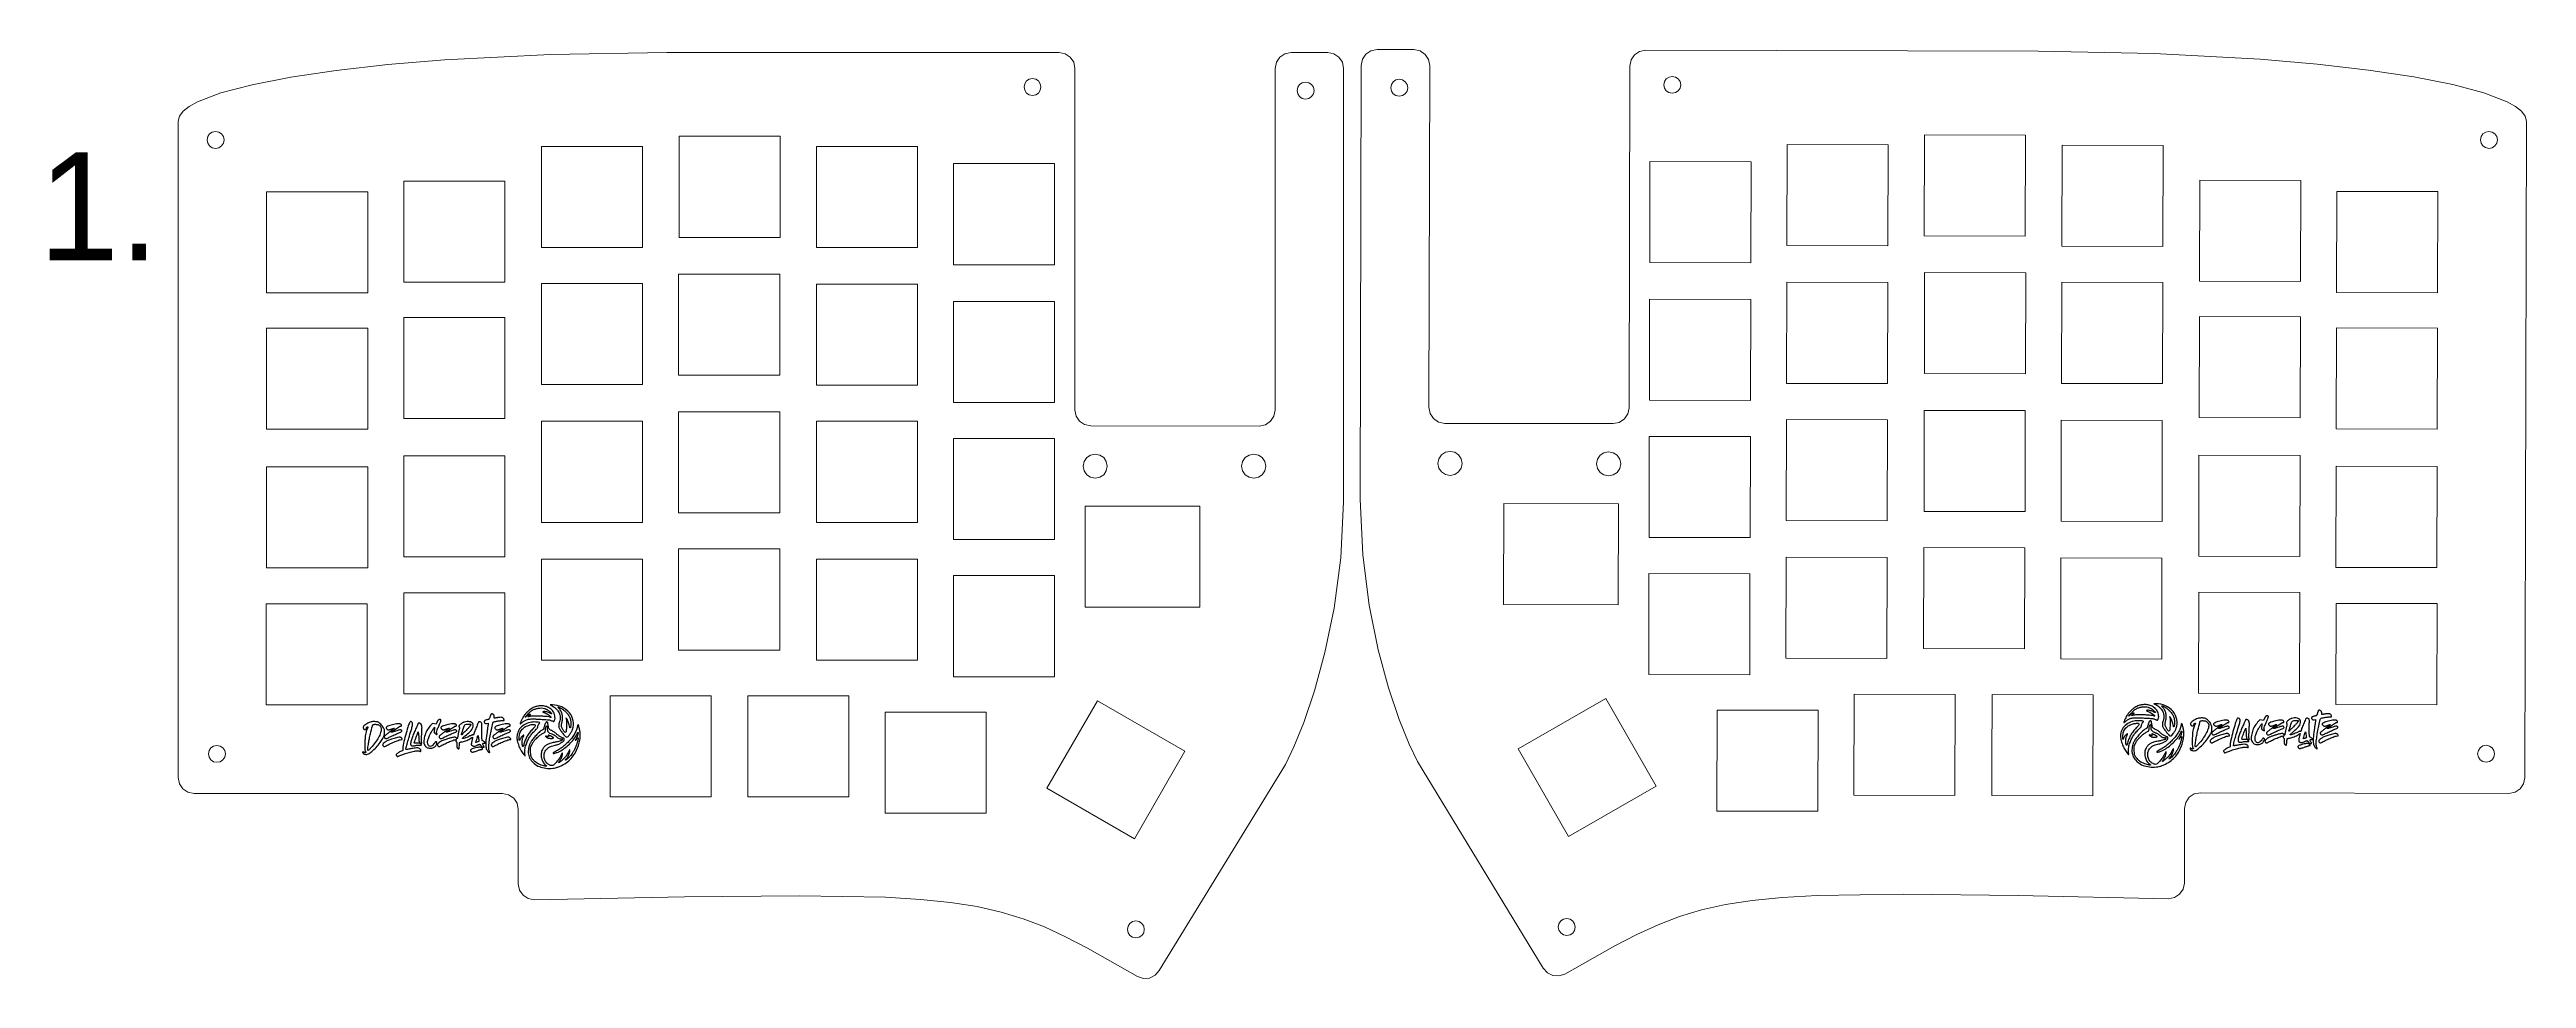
# Model space of a CAD drawing. Extents: x -110 to 546, y -59 to 410.
# Drawn here: x 1.5 to 344.8, y 245.5 to 374.2 of the extents above; entities that cross this region are included whole.
import ezdxf

# ---------------------------------------------------------------- set-up
doc = ezdxf.new("R2010")
doc.units = 0
doc.header["$MEASUREMENT"] = 0
doc.layers.get('0').update_dxf_attribs({"lineweight": 25, "true_color": 0xffffff})
doc.layers.add('Layer 1', color=7, linetype='BYLAYER', lineweight=5, true_color=0xffffff)
doc.styles.add('textstyle5', font='')
doc.styles.get('textstyle5').set_extended_font_data('Lexend Medium')

msp = doc.modelspace()

# ---------------------------------------------------------------- texts
at = {"insert": (0, 360), "char_height": 1, "attachment_point": 1, "style": 'textstyle5'}
msp.add_mtext('\\C7;\\H15;1.', dxfattribs=at)

# ---------------------------------------------------------------- linework, layer by layer
at = {"color": 5, "true_color": 0x0000ff}
for points in [[(62.7, 282.05, 0.017906), (62.66, 281.98, 0.006391), (62.62, 281.88, 0.006332), (62.58, 281.77, 0.007438), (62.54, 281.66, -0.017364), (62.48, 281.5, -0.109956), (62.44, 281.43, -0.111599), (62.36, 281.38, -0.018126), (62.2, 281.34, 0.013407), (61.97, 281.28, 0.066633), (61.85, 281.22, 0.130672), (61.79, 281.16, 0.125874), (61.76, 281.07, 0.11115), (61.79, 280.95, 0.136671), (61.87, 280.87, 0.117513), (61.99, 280.82, 0.069528), (62.14, 280.83), (62.33, 280.86), (62.3, 280.61, -0.003332), (62.28, 280.48, -0.000753), (62.25, 280.25, -0.00078), (62.21, 279.98, -0.000757), (62.17, 279.72, 0.010381), (62.01, 278.45, 0.045235), (61.99, 277.7, 0.083436), (62.11, 277.21, 0.131535), (62.38, 276.87, 0.031435), (62.49, 276.8, 0.344168), (62.54, 276.81, 0.290636), (62.55, 276.86, 0.02661), (62.49, 276.99, -0.089361), (62.43, 277.18, -0.025163), (62.41, 277.49, -0.022652), (62.42, 277.87, -0.015336), (62.46, 278.3, -0.010939), (62.59, 279.1, -0.00755), (62.76, 280, -0.002853), (62.95, 280.87, -0.14625), (63.03, 281.02, -0.149947), (63.13, 281.07, -0.003872), (63.61, 281.15, -0.00852), (64.08, 281.22, -0.032355), (64.37, 281.24, 0.011294), (64.5, 281.24, 0.206484), (64.53, 281.26, 0.250458), (64.54, 281.29, 0.01662), (64.51, 281.39, 0.081594), (64.42, 281.56, 0.146271), (64.29, 281.65, 0.093262), (64.1, 281.68, 0.021085), (63.76, 281.65, 0.003967), (63.59, 281.62, 0.005168), (63.43, 281.6, 0.003896), (63.29, 281.57, 0.046717), (63.24, 281.56, -0.167066), (63.2, 281.56, -0.230174), (63.18, 281.58, -0.080612), (63.17, 281.64, -0.012092), (63.16, 281.76, 0.023941), (63.16, 281.88, 0.07105), (63.14, 281.96, 0.085437), (63.1, 282.02, 0.046005), (63.03, 282.09, 0.03855), (62.91, 282.17, 0.154486), (62.83, 282.18, 0.18967), (62.76, 282.15, 0.063148)], [(69.38, 283.26, 0.021416), (69.14, 283.22, 0.028277), (68.93, 283.16, 0.025595), (68.71, 283.08, 0.013536), (68.44, 282.95, 0.042504), (68.14, 282.76, 0.022333), (67.8, 282.48, 0.022256), (67.49, 282.16, 0.036844), (67.25, 281.86, 0.029866), (67.11, 281.62, 0.012216), (66.94, 281.27, 0.008749), (66.79, 280.93, 0.095306), (66.76, 280.78, 0.546801), (66.77, 280.77, 0.041861), (66.82, 280.8, 0.028123), (66.9, 280.86, 0.013668), (66.99, 280.93, -0.060301), (67.35, 281.2, -0.061454), (67.76, 281.37, -0.052645), (68.26, 281.45, -0.029227), (68.87, 281.45, 0.001164), (69.12, 281.43, 0.000535), (69.45, 281.41, 0.000529), (69.8, 281.39, 0.000733), (70.12, 281.38, -0.004485), (70.53, 281.35, -0.024068), (70.76, 281.33, -0.038649), (70.93, 281.28, -0.025833), (71.12, 281.21, 0.005668), (71.31, 281.13, 0.06691), (71.38, 281.11, 0.177373), (71.43, 281.12, 0.092553), (71.47, 281.16, 0.122046), (71.57, 281.39, 0.053548), (71.58, 281.72, 0.0512), (71.52, 282.08, 0.067061), (71.39, 282.38, 0.079435), (71.03, 282.8, 0.074893), (70.56, 283.1, 0.071548), (69.99, 283.26, 0.062987)], [(70.12, 282.91, -0.024427), (70.23, 282.87, -0.013925), (70.36, 282.81, -0.013883), (70.49, 282.75, -0.022292), (70.6, 282.68, -0.024315), (70.79, 282.54, -0.024077), (70.97, 282.38, -0.017054), (71.11, 282.23, -0.395866), (71.11, 282.17, -0.281029), (71.09, 282.17, -0.013728), (71.01, 282.2, -0.018919), (70.91, 282.24, -0.012167), (70.8, 282.29, 0.042961), (70.57, 282.39, 0.033852), (70.31, 282.46, 0.03438), (70.06, 282.49, 0.10325), (69.9, 282.46, 0.338007), (69.89, 282.44, 0.234176), (69.9, 282.41, 0.048232), (69.97, 282.38, 0.008257), (70.11, 282.33, -0.045337), (70.34, 282.23, -0.018174), (70.63, 282.05, -0.015771), (70.9, 281.86, -0.093969), (71.01, 281.74, -0.110977), (71.03, 281.69, -0.342591), (71.01, 281.67, -0.170979), (70.97, 281.66, -0.044045), (70.9, 281.69, 0.090533), (70.71, 281.75, 0.012977), (70.31, 281.8, 0.012557), (69.78, 281.82, 0.006243), (69.1, 281.84, 0.00404), (68.69, 281.83, 0.008274), (68.36, 281.82, 0.008191), (68.12, 281.81, 0.065085), (68.01, 281.78, -0.021984), (67.86, 281.74, -0.514141), (67.84, 281.76, -0.222013), (67.86, 281.82, -0.013469), (68.02, 281.92, 0.017603), (68.1, 281.97, 0.037896), (68.15, 282.02, 0.066691), (68.18, 282.06, 0.47273), (68.17, 282.07, 0.140908), (68.07, 282.08, 0.049687), (67.92, 282.03, 0.04508), (67.77, 281.94, 0.04213), (67.63, 281.82, -0.013673), (67.56, 281.75, -0.028422), (67.5, 281.71, -0.043719), (67.46, 281.68, -0.550557), (67.45, 281.69, -0.195265), (67.49, 281.8, -0.005644), (67.84, 282.15, -0.011337), (68.19, 282.48, -0.04722), (68.42, 282.65, -0.053934), (68.82, 282.83, -0.043849), (69.27, 282.94, -0.044777), (69.72, 282.97, -0.065497)], [(71.19, 283.27, -0.052586), (71.46, 283.1, -0.031693), (71.74, 282.86, -0.031648), (71.99, 282.58, -0.051154), (72.16, 282.31, -0.052531), (72.27, 282, -0.051989), (72.32, 281.68, -0.051397), (72.3, 281.36, -0.049095), (72.21, 281.03, 0.027071), (72.13, 280.78, 0.047825), (72.1, 280.57, 0.05601), (72.11, 280.38, 0.05869), (72.16, 280.2, 0.056823), (72.35, 279.86, 0.020415), (72.69, 279.42, 0.013846), (73.06, 279.01, 0.205559), (73.23, 278.94, 0.20915), (73.39, 279, 0.028544), (73.62, 279.29, 0.031822), (73.85, 279.65, 0.037293), (74.02, 280.01, 0.140913), (74.11, 281.19, 0.121877), (73.57, 282.31, 0.112852), (72.53, 283.11, 0.108402), (71.22, 283.4), (70.92, 283.4)], [(72.5, 282.88, -0.025198), (72.62, 282.81, -0.010477), (72.77, 282.69, -0.010335), (72.93, 282.57, -0.013152), (73.07, 282.44, -0.052329), (73.4, 282.05, -0.057751), (73.64, 281.61, -0.058432), (73.76, 281.13, -0.055775), (73.78, 280.63, -0.011388), (73.77, 280.5, -0.013103), (73.75, 280.38, -0.012242), (73.73, 280.29, -0.070855), (73.71, 280.24, -0.148643), (73.67, 280.2, -0.436086), (73.65, 280.21, -0.041305), (73.62, 280.3, -0.001535), (73.54, 280.64, 0.022045), (73.46, 280.92, 0.023191), (73.36, 281.19, 0.023188), (73.26, 281.41, 0.098003), (73.16, 281.52, 0.007238), (73.12, 281.56, 0.341336), (73.11, 281.56, 0.330003), (73.1, 281.54, 0.007007), (73.12, 281.49, -0.097545), (73.19, 281.18, -0.011672), (73.18, 280.47, -0.007255), (73.13, 279.74, -0.241211), (73.05, 279.6, -0.376445), (72.93, 279.62, -0.026392), (72.71, 279.92, -0.031584), (72.51, 280.25, -0.113497), (72.46, 280.49, -0.041088), (72.46, 280.56, -0.00597), (72.49, 280.69, -0.006725), (72.52, 280.84, -0.005715), (72.56, 281, 0.047916), (72.63, 281.54, 0.062723), (72.59, 282.04, 0.066854), (72.44, 282.49, 0.065889), (72.17, 282.88, -0.007005), (72.1, 282.95, -0.010315), (72.05, 283.02, -0.005965), (72.01, 283.07, -0.161784), (72, 283.09, -0.513535), (72.02, 283.11, -0.017646), (72.15, 283.06, -0.019846), (72.31, 282.99, -0.010704)], [(291.64, 283.43, 0.021416), (291.4, 283.39, 0.028277), (291.19, 283.34, 0.025595), (290.96, 283.25, 0.013536), (290.7, 283.12, 0.042504), (290.4, 282.93, 0.022333), (290.06, 282.65, 0.022256), (289.74, 282.33, 0.036844), (289.51, 282.04, 0.029866), (289.36, 281.79, 0.012216), (289.2, 281.45, 0.008749), (289.05, 281.1, 0.095306), (289.01, 280.96, 0.546801), (289.03, 280.95, 0.041861), (289.08, 280.97, 0.028123), (289.16, 281.03, 0.013668), (289.25, 281.11, -0.060301), (289.61, 281.37, -0.061454), (290.02, 281.54, -0.052645), (290.52, 281.62, -0.029227), (291.13, 281.62, 0.001164), (291.38, 281.61, 0.000535), (291.71, 281.59, 0.000529), (292.06, 281.57, 0.000733), (292.37, 281.55, -0.004485), (292.79, 281.53, -0.024068), (293.02, 281.5, -0.038649), (293.19, 281.46, -0.025833), (293.38, 281.39, 0.005668), (293.56, 281.31, 0.06691), (293.64, 281.28, 0.177373), (293.69, 281.3, 0.092553), (293.73, 281.34, 0.122046), (293.83, 281.57, 0.053548), (293.84, 281.9, 0.0512), (293.78, 282.25, 0.067061), (293.65, 282.55, 0.079435), (293.29, 282.97, 0.074893), (292.81, 283.28, 0.071548), (292.25, 283.43, 0.062987)], [(292.38, 283.08, -0.024427), (292.49, 283.04, -0.013925), (292.62, 282.99, -0.013883), (292.75, 282.92, -0.022292), (292.85, 282.86, -0.024315), (293.05, 282.71, -0.024077), (293.23, 282.55, -0.017054), (293.37, 282.4, -0.395866), (293.37, 282.35, -0.281029), (293.35, 282.34, -0.013728), (293.27, 282.37, -0.018919), (293.17, 282.41, -0.012167), (293.06, 282.47, 0.042961), (292.83, 282.56, 0.033852), (292.57, 282.63, 0.03438), (292.32, 282.66, 0.10325), (292.16, 282.63, 0.338007), (292.14, 282.61, 0.234176), (292.16, 282.59, 0.048232), (292.23, 282.55, 0.008257), (292.37, 282.5, -0.045337), (292.6, 282.4, -0.018174), (292.89, 282.23, -0.015771), (293.16, 282.04, -0.093969), (293.27, 281.91, -0.110977), (293.29, 281.87, -0.342591), (293.27, 281.84, -0.170979), (293.23, 281.84, -0.044045), (293.16, 281.87, 0.090533), (292.97, 281.93, 0.012977), (292.57, 281.97, 0.012557), (292.04, 282, 0.006243), (291.36, 282.01, 0.00404), (290.95, 282.01, 0.008274), (290.62, 282, 0.008191), (290.38, 281.98, 0.065085), (290.27, 281.96, -0.021984), (290.12, 281.92, -0.514141), (290.09, 281.94, -0.222013), (290.12, 281.99, -0.013469), (290.28, 282.09, 0.017603), (290.35, 282.15, 0.037896), (290.41, 282.2, 0.066691), (290.44, 282.23, 0.47273), (290.43, 282.25, 0.140908), (290.32, 282.25, 0.049687), (290.18, 282.2, 0.04508), (290.02, 282.11, 0.04213), (289.88, 281.99, -0.013673), (289.82, 281.93, -0.028422), (289.76, 281.88, -0.043719), (289.72, 281.86, -0.550557), (289.7, 281.87, -0.195265), (289.75, 281.97, -0.005644), (290.1, 282.32, -0.011337), (290.45, 282.65, -0.04722), (290.68, 282.82, -0.053934), (291.07, 283.01, -0.043849), (291.53, 283.12, -0.044777), (291.98, 283.15, -0.065497)], [(293.45, 283.44, -0.052586), (293.72, 283.28, -0.031693), (294, 283.03, -0.031648), (294.25, 282.75, -0.051154), (294.42, 282.48, -0.052531), (294.53, 282.18, -0.051989), (294.58, 281.86, -0.051397), (294.56, 281.53, -0.049095), (294.47, 281.21, 0.027071), (294.39, 280.96, 0.047825), (294.36, 280.74, 0.05601), (294.37, 280.55, 0.05869), (294.42, 280.37, 0.056823), (294.61, 280.03, 0.020415), (294.95, 279.59, 0.013846), (295.32, 279.18, 0.205559), (295.49, 279.11, 0.20915), (295.65, 279.18, 0.028544), (295.88, 279.46, 0.031822), (296.11, 279.82, 0.037293), (296.28, 280.18, 0.140913), (296.37, 281.36, 0.121877), (295.83, 282.48, 0.112852), (294.79, 283.29, 0.108402), (293.48, 283.57), (293.18, 283.57)], [(294.76, 283.06, -0.025198), (294.88, 282.98, -0.010477), (295.03, 282.87, -0.010335), (295.18, 282.74, -0.013152), (295.32, 282.62, -0.052329), (295.66, 282.22, -0.057751), (295.9, 281.78, -0.058432), (296.02, 281.3, -0.055775), (296.04, 280.8, -0.011388), (296.02, 280.68, -0.013103), (296.01, 280.56, -0.012242), (295.98, 280.46, -0.070855), (295.97, 280.41, -0.148643), (295.93, 280.38, -0.436086), (295.9, 280.39, -0.041305), (295.88, 280.47, -0.001535), (295.8, 280.81, 0.022045), (295.72, 281.09, 0.023191), (295.62, 281.36, 0.023188), (295.51, 281.58, 0.098003), (295.42, 281.69, 0.007238), (295.38, 281.73, 0.341336), (295.36, 281.73, 0.330003), (295.36, 281.72, 0.007007), (295.38, 281.66, -0.097545), (295.45, 281.35, -0.011672), (295.43, 280.64, -0.007255), (295.39, 279.92, -0.241211), (295.3, 279.77, -0.376445), (295.18, 279.79, -0.026392), (294.96, 280.09, -0.031584), (294.77, 280.43, -0.113497), (294.72, 280.67, -0.041088), (294.72, 280.73, -0.00597), (294.75, 280.86, -0.006725), (294.78, 281.01, -0.005715), (294.81, 281.17, 0.047916), (294.89, 281.72, 0.062723), (294.85, 282.21, 0.066854), (294.69, 282.66, 0.065889), (294.42, 283.05, -0.007005), (294.36, 283.13, -0.010315), (294.31, 283.19, -0.005965), (294.26, 283.25, -0.161784), (294.26, 283.27, -0.513535), (294.28, 283.28, -0.017646), (294.4, 283.24, -0.019846), (294.57, 283.16, -0.010704)], [(299.26, 281.53, 0.040502), (298.93, 281.39, 0.040486), (298.62, 281.2, 0.043368), (298.38, 280.99, 0.128404), (298.27, 280.81, 0.128257), (298.27, 280.71, 0.090435), (298.32, 280.6, 0.092983), (298.4, 280.53, 0.147227), (298.49, 280.5, 0.062862), (298.61, 280.51, 0.090009), (298.7, 280.56, 0.148171), (298.75, 280.61, 0.272708), (298.74, 280.67, -0.108857), (298.72, 280.71, -0.179755), (298.72, 280.74, -0.107874), (298.75, 280.77, -0.027132), (298.81, 280.82, -0.049776), (298.9, 280.86, -0.521742), (298.93, 280.85, -0.105087), (298.91, 280.77, -0.005861), (298.82, 280.54, 0.026291), (298.67, 280.15, 0.034609), (298.58, 279.79, 0.026744), (298.53, 279.34, 0.009052), (298.5, 278.69, 0.007537), (298.49, 278.08, 0.028633), (298.52, 277.69, 0.04672), (298.56, 277.46, 0.320196), (298.65, 277.4, -0.254247), (298.67, 277.39, -0.257172), (298.67, 277.37, -0.087349), (298.65, 277.35, -0.028829), (298.62, 277.32, -0.045638), (298.56, 277.29, -0.12922), (298.51, 277.28, -0.100224), (298.46, 277.29, -0.02137), (298.38, 277.33, 0.039107), (298.28, 277.38, 0.17266), (298.22, 277.39, 0.319238), (298.19, 277.35, 0.09894), (298.2, 277.28, 0.171206), (298.32, 277.14, 0.07707), (298.53, 277.06, 0.072057), (298.78, 277.04, 0.103481), (299, 277.1, 0.064887), (299.46, 277.43, 0.021443), (300.05, 278.01, 0.021956), (300.61, 278.68, 0.040534), (300.99, 279.27, 0.012644), (301.1, 279.49, 0.035925), (301.17, 279.66, 0.040017), (301.2, 279.82, 0.019001), (301.23, 280.03, 0.013768), (301.23, 280.25, 0.050409), (301.22, 280.39, 0.051498), (301.18, 280.52, 0.014805), (301.09, 280.72, 0.045276), (300.93, 280.99, 0.040519), (300.71, 281.24, 0.042598), (300.47, 281.43, 0.077397), (300.25, 281.54, 0.049391), (300.03, 281.58, 0.026131), (299.76, 281.59, 0.02612), (299.48, 281.57, 0.047986)], [(304.69, 281.41, 0.044393), (304.46, 280.83, 0.007423), (304.14, 279.69, 0.007387), (303.85, 278.53, 0.044987), (303.76, 277.93), (303.74, 277.58), (303.43, 277.44, 0.02649), (303.2, 277.32, 0.033725), (303.01, 277.19, 0.035125), (302.87, 277.06, 0.193214), (302.84, 276.97, 0.115286), (302.84, 276.94, 0.033362), (302.87, 276.9, 0.03163), (302.9, 276.86, 0.029068), (302.94, 276.82, 0.070042), (303, 276.78, 0.151588), (303.07, 276.77, 0.065181), (303.16, 276.79, 0.005726), (303.37, 276.89, -0.027844), (303.91, 277.1, -0.012859), (304.62, 277.31, -0.01255), (305.33, 277.48, -0.037567), (305.82, 277.55, -0.029355), (305.91, 277.56, -0.033602), (305.99, 277.55, -0.036845), (306.06, 277.53, -0.090161), (306.11, 277.5, 0.116745), (306.18, 277.46, 0.283189), (306.24, 277.48, 0.19632), (306.26, 277.55, 0.070791), (306.24, 277.66, 0.150798), (306.1, 277.84, 0.122915), (305.86, 277.93, 0.064618), (305.48, 277.93, 0.015667), (304.86, 277.83, -0.004425), (304.63, 277.78, -0.006841), (304.43, 277.75, -0.002682), (304.26, 277.72, -0.176543), (304.23, 277.73, -0.324126), (304.2, 277.81, -0.003475), (304.36, 278.49, -0.008623), (304.59, 279.31, -0.004224), (304.91, 280.36, 0.007581), (305.07, 280.91, 0.042339), (305.13, 281.21, 0.092364), (305.11, 281.4, 0.175166), (305.02, 281.52, 0.049114), (304.91, 281.58, 0.185553), (304.84, 281.59, 0.161741), (304.77, 281.54, 0.035306)], [(308.65, 281.78, 0.025519), (308.61, 281.72, 0.010814), (308.56, 281.64, 0.010667), (308.51, 281.54, 0.013728), (308.47, 281.46), (308.37, 281.25), (308.13, 281.28), (307.88, 281.31), (307.56, 280.99, 0.072514), (307.09, 280.34, 0.057289), (306.78, 279.53, 0.06146), (306.67, 278.75, 0.1667), (306.85, 278.24, 0.059006), (307, 278.07, 0.074237), (307.18, 277.97, 0.069206), (307.4, 277.91, 0.043589), (307.66, 277.91, 0.045912), (307.9, 277.95, 0.073028), (308.1, 278.03, 0.078382), (308.26, 278.16, 0.061944), (308.38, 278.34, 0.025099), (308.47, 278.53, 0.081334), (308.5, 278.66, 0.165842), (308.47, 278.75, 0.207567), (308.4, 278.79, 0.117915), (308.34, 278.78, 0.086249), (308.28, 278.75, 0.055584), (308.22, 278.69, 0.018485), (308.14, 278.58, -0.04292), (307.92, 278.31, -0.106689), (307.71, 278.17, -0.159933), (307.52, 278.16, -0.139311), (307.34, 278.27, -0.140187), (307.22, 278.51, -0.077203), (307.2, 278.85, -0.056808), (307.3, 279.27, -0.028792), (307.51, 279.77, -0.017567), (307.68, 280.1, -0.012469), (307.9, 280.45, -0.004598), (308.12, 280.78, -0.472129), (308.16, 280.79, -0.22471), (308.17, 280.77, -0.003575), (308.16, 280.68, -0.00863), (308.14, 280.57, -0.005518), (308.12, 280.44, 0.008245), (308.09, 280.24, 0.056869), (308.09, 280.14, 0.10307), (308.11, 280.07, 0.058043), (308.16, 279.99, 0.067274), (308.3, 279.88, 0.087277), (308.45, 279.82, 0.378338), (308.5, 279.85, 0.265304), (308.49, 279.92, -0.187278), (308.44, 280.05, -0.05211), (308.48, 280.27, -0.031649), (308.58, 280.59, -0.008599), (308.79, 281.07, 0.004441), (308.94, 281.43, 0.021537), (309.02, 281.63, 0.035444), (309.05, 281.76, 0.219456), (309.03, 281.83, 0.139159), (308.95, 281.88, 0.112756), (308.85, 281.89, 0.10174), (308.74, 281.86, 0.093919)], [(312.29, 281.52, 0.032556), (312.16, 281.48, 0.025413), (312.03, 281.41, 0.024722), (311.9, 281.33, 0.025912), (311.78, 281.24, 0.026359), (311.63, 281.1, 0.088836), (311.55, 280.99, 0.155803), (311.54, 280.9, 0.146301), (311.59, 280.81, -0.18383), (311.61, 280.77, -0.039691), (311.61, 280.68, -0.026947), (311.59, 280.54, -0.008181), (311.54, 280.34, 0.0054), (311.5, 280.15, 0.003558), (311.45, 279.94, 0.003579), (311.41, 279.73, 0.006905), (311.38, 279.56, -0.010744), (311.35, 279.42, -0.017262), (311.33, 279.3, -0.011391), (311.3, 279.21, -0.323093), (311.28, 279.2, -0.113715), (311.26, 279.2, -0.100298), (311.25, 279.21, -0.09392), (311.24, 279.23, -0.086073), (311.24, 279.25, 0.15771), (311.23, 279.27, 0.033574), (311.2, 279.3, 0.032011), (311.16, 279.34, 0.025711), (311.11, 279.38, 0.055583), (311.03, 279.42, 0.089956), (310.95, 279.43, 0.048724), (310.85, 279.42, 0.006995), (310.63, 279.38, 0.0139), (310.19, 279.26, 0.011707), (309.73, 279.12, 0.011718), (309.32, 278.97, 0.035564), (309.05, 278.84, 0.030792), (308.82, 278.69, 0.056987), (308.66, 278.54, 0.081152), (308.58, 278.41, 0.221609), (308.59, 278.3, 0.077716), (308.67, 278.19, 0.156396), (308.76, 278.14, 0.125254), (308.88, 278.15, 0.041819), (309.04, 278.23, -0.016952), (309.61, 278.53, -0.013035), (310.25, 278.81, -0.010143), (310.84, 279.05, -0.089358), (311.12, 279.1, -0.073454), (311.15, 279.09, -0.311372), (311.16, 279.08, -0.139683), (311.16, 279.05, -0.015789), (311.12, 278.99, 0.035925), (311.09, 278.94, 0.148186), (311.09, 278.9, 0.150752), (311.11, 278.86, 0.037598), (311.16, 278.82, -0.098428), (311.2, 278.77, -0.087199), (311.23, 278.7, -0.046389), (311.24, 278.59, -0.00902), (311.24, 278.39, 0.010144), (311.24, 278.19, 0.045999), (311.25, 278.07, 0.075182), (311.28, 277.99, 0.063759), (311.33, 277.91, 0.059828), (311.46, 277.81, 0.39171), (311.53, 277.82, 0.138417), (311.57, 277.93, 0.01105), (311.6, 278.25, -0.004313), (311.61, 278.43, -0.006647), (311.63, 278.58, -0.002626), (311.64, 278.71, -0.168148), (311.65, 278.73, -0.144829), (311.67, 278.74, -0.004039), (311.77, 278.76, -0.007963), (311.88, 278.78, -0.005348), (312.01, 278.8, 0.037465), (312.29, 278.86, 0.025087), (312.61, 278.98, 0.024452), (312.93, 279.12, 0.028521), (313.21, 279.3, -0.011238), (313.3, 279.35, -0.021059), (313.37, 279.39, -0.020647), (313.42, 279.42, -0.531147), (313.44, 279.41, -0.053049), (313.43, 279.38, -0.001218), (313.41, 279.25, -0.002707), (313.37, 279.09, -0.001829), (313.33, 278.91, 0.008504), (313.29, 278.73, 0.011636), (313.26, 278.56, 0.008532), (313.25, 278.43, 0.120089), (313.25, 278.38, 0.108667), (313.27, 278.34, 0.02882), (313.32, 278.3, 0.027828), (313.38, 278.26, 0.025461), (313.45, 278.22, 0.038043), (313.57, 278.18, 0.106334), (313.65, 278.17, 0.060788), (313.76, 278.2, 0.006675), (313.99, 278.29, -0.005678), (314.13, 278.35, -0.007709), (314.26, 278.4, -0.005402), (314.37, 278.44, -0.081976), (314.41, 278.45, -0.151388), (314.44, 278.44, -0.044948), (314.47, 278.41, -0.040572), (314.51, 278.37, -0.034148), (314.54, 278.32, 0.079074), (314.61, 278.22, 0.047897), (314.72, 278.13, 0.048398), (314.85, 278.07, 0.095004), (314.96, 278.05, 0.071398), (315.01, 278.06, 0.362475), (315.03, 278.08, 0.104588), (315.01, 278.13, 0.006349), (314.94, 278.26, -0.042556), (314.85, 278.44, -0.223077), (314.85, 278.55, -0.252468), (314.94, 278.61, -0.052597), (315.12, 278.6, 0.480406), (315.16, 278.64, 0.154145), (315.13, 278.73, 0.061458), (315, 278.85, 0.082277), (314.85, 278.92, -0.128637), (314.8, 278.95, -0.112777), (314.76, 279.01, -0.049913), (314.74, 279.12, -0.00742), (314.71, 279.35, -0.016695), (314.7, 279.56, -0.005127), (314.7, 279.87, -0.005124), (314.7, 280.22, -0.005594), (314.71, 280.56, 0.004214), (314.73, 281.15, 0.066769), (314.71, 281.34, 0.176966), (314.64, 281.45, 0.066718), (314.47, 281.54, 0.032109), (314.4, 281.56, 0.084449), (314.35, 281.57, 0.104269), (314.31, 281.55, 0.067039), (314.27, 281.52, 0.097173), (314.2, 281.42, 0.001538), (313.93, 280.77, 0.001545), (313.66, 280.12, 0.096697), (313.64, 279.99, -0.06234), (313.63, 279.97, -0.009368), (313.62, 279.93, -0.010396), (313.6, 279.87, -0.008808), (313.58, 279.82, -0.028381), (313.56, 279.76, -0.09909), (313.53, 279.73, -0.201643), (313.51, 279.72, -0.173823), (313.48, 279.73, 0.244069), (313.44, 279.75, 0.037763), (313.35, 279.72, 0.028745), (313.23, 279.68, 0.010705), (313.07, 279.59, -0.020486), (312.78, 279.46, -0.019054), (312.47, 279.34, -0.016373), (312.2, 279.26, -0.11839), (312.06, 279.26, -0.555544), (312.05, 279.28, -0.024748), (312.13, 279.36, -0.020608), (312.25, 279.48, -0.008525), (312.42, 279.62, 0.02046), (313.04, 280.17, 0.063429), (313.39, 280.61, 0.108184), (313.52, 280.98, 0.165086), (313.45, 281.3, 0.125326), (313.28, 281.48, 0.088536), (313.02, 281.57, 0.070067), (312.68, 281.59, 0.042085)], [(315.97, 282.56, 0.017906), (315.94, 282.49, 0.006391), (315.9, 282.39, 0.006332), (315.85, 282.27, 0.007438), (315.82, 282.16, -0.017364), (315.76, 282, -0.109956), (315.71, 281.93, -0.111599), (315.63, 281.89, -0.018126), (315.47, 281.85, 0.013407), (315.24, 281.79, 0.066633), (315.12, 281.73, 0.130672), (315.06, 281.67, 0.125874), (315.04, 281.58, 0.11115), (315.06, 281.46, 0.136671), (315.14, 281.37, 0.117513), (315.26, 281.33, 0.069528), (315.41, 281.33), (315.6, 281.36), (315.57, 281.12, -0.003332), (315.55, 280.98, -0.000753), (315.52, 280.75, -0.00078), (315.48, 280.49, -0.000757), (315.44, 280.22, 0.010381), (315.28, 278.96, 0.045235), (315.27, 278.2, 0.083436), (315.39, 277.72, 0.131535), (315.65, 277.38, 0.031435), (315.76, 277.31, 0.344168), (315.81, 277.31, 0.290636), (315.82, 277.37, 0.02661), (315.76, 277.5, -0.089361), (315.7, 277.68, -0.025163), (315.68, 277.99, -0.022652), (315.69, 278.37, -0.015336), (315.74, 278.81, -0.010939), (315.86, 279.61, -0.00755), (316.03, 280.51, -0.002853), (316.22, 281.38, -0.14625), (316.3, 281.53, -0.149947), (316.4, 281.58, -0.003872), (316.88, 281.66, -0.00852), (317.35, 281.73, -0.032355), (317.65, 281.75, 0.011294), (317.77, 281.75, 0.206484), (317.8, 281.77, 0.250458), (317.81, 281.8, 0.01662), (317.78, 281.9, 0.081594), (317.69, 282.07, 0.146271), (317.56, 282.15, 0.093262), (317.37, 282.18, 0.021085), (317.04, 282.15, 0.003967), (316.86, 282.13, 0.005168), (316.7, 282.1, 0.003896), (316.56, 282.08, 0.046717), (316.51, 282.07, -0.167066), (316.48, 282.07, -0.230174), (316.45, 282.09, -0.080612), (316.44, 282.15, -0.012092), (316.44, 282.26, 0.023941), (316.43, 282.39, 0.07105), (316.41, 282.47, 0.085437), (316.37, 282.53, 0.046005), (316.3, 282.59, 0.03855), (316.19, 282.67, 0.154486), (316.1, 282.69, 0.18967), (316.03, 282.66, 0.063148)], [(45.99, 281.02, 0.040502), (45.65, 280.88, 0.040486), (45.34, 280.69, 0.043368), (45.11, 280.49, 0.128404), (45, 280.3, 0.128257), (45, 280.2, 0.090435), (45.05, 280.1, 0.092983), (45.13, 280.02, 0.147227), (45.22, 279.99, 0.062862), (45.34, 280.01, 0.090009), (45.43, 280.05, 0.148171), (45.48, 280.11, 0.272708), (45.47, 280.16, -0.108857), (45.45, 280.2, -0.179755), (45.45, 280.23, -0.107874), (45.48, 280.27, -0.027132), (45.54, 280.31, -0.049776), (45.63, 280.36, -0.521742), (45.66, 280.34, -0.105087), (45.64, 280.26, -0.005861), (45.55, 280.04, 0.026291), (45.4, 279.65, 0.034609), (45.31, 279.28, 0.026744), (45.26, 278.83, 0.009052), (45.23, 278.18, 0.007537), (45.22, 277.57, 0.028633), (45.24, 277.19, 0.04672), (45.29, 276.96, 0.320196), (45.38, 276.89, -0.254247), (45.39, 276.88, -0.257172), (45.39, 276.87, -0.087349), (45.38, 276.84, -0.028829), (45.34, 276.82, -0.045638), (45.29, 276.78, -0.12922), (45.24, 276.77, -0.100224), (45.19, 276.78, -0.02137), (45.11, 276.83, 0.039107), (45.01, 276.88, 0.17266), (44.95, 276.88, 0.319238), (44.92, 276.84, 0.09894), (44.93, 276.77, 0.171206), (45.04, 276.64, 0.07707), (45.26, 276.55, 0.072057), (45.51, 276.53, 0.103481), (45.72, 276.6, 0.064887), (46.19, 276.92, 0.021443), (46.78, 277.51, 0.021956), (47.33, 278.17, 0.040534), (47.72, 278.76, 0.012644), (47.83, 278.99, 0.035925), (47.9, 279.15, 0.040017), (47.93, 279.31, 0.019001), (47.95, 279.52, 0.013768), (47.96, 279.75, 0.050409), (47.95, 279.88, 0.051498), (47.91, 280.02, 0.014805), (47.82, 280.21, 0.045276), (47.65, 280.48, 0.040519), (47.44, 280.73, 0.042598), (47.2, 280.92, 0.077397), (46.98, 281.03, 0.049391), (46.76, 281.07, 0.026131), (46.48, 281.09, 0.02612), (46.21, 281.07, 0.047986)], [(47.18, 280.61, -0.081811), (47.3, 280.52, -0.050803), (47.41, 280.38, -0.051253), (47.49, 280.23, -0.092343), (47.51, 280.09, -0.087319), (47.42, 279.56, -0.03734), (47.13, 278.9, -0.033253), (46.68, 278.19, -0.026323), (46.1, 277.48, -0.008222), (45.82, 277.17, -0.134336), (45.7, 277.1, -0.475223), (45.64, 277.15, -0.044625), (45.64, 277.35, -0.008598), (45.74, 278.09, -0.013726), (45.85, 278.71, -0.010811), (46.01, 279.41, -0.003336), (46.28, 280.48, -0.021003), (46.32, 280.6, -0.114367), (46.36, 280.66, -0.136359), (46.41, 280.69, -0.03465), (46.51, 280.7, -0.028589), (46.7, 280.71, -0.030211), (46.88, 280.69, -0.032172), (47.04, 280.66, -0.048748)], [(49.61, 278.84, 0.013797), (48.94, 278.64, 0.026929), (48.42, 278.45, 0.033954), (48.04, 278.25, 0.08052), (47.79, 278.04, 0.022232), (47.73, 277.95, 0.077652), (47.7, 277.9, 0.114732), (47.7, 277.84, 0.083964), (47.72, 277.79, 0.077716), (47.8, 277.68, 0.156396), (47.89, 277.64, 0.125254), (48.01, 277.65, 0.041819), (48.17, 277.72, -0.016757), (48.77, 278.04, -0.015317), (49.41, 278.32, -0.013555), (49.98, 278.54, -0.083818), (50.29, 278.59, 0.083574), (50.38, 278.61, 0.32321), (50.41, 278.65, 0.166222), (50.38, 278.71, 0.028348), (50.29, 278.82, 0.064134), (50.19, 278.9, 0.126363), (50.08, 278.93, 0.062378), (49.94, 278.91, 0.007125)], [(49.23, 280.69, 0.020953), (48.86, 280.6, 0.026166), (48.53, 280.49, 0.024525), (48.27, 280.37, 0.182055), (48.18, 280.27, 0.216559), (48.19, 280.18, 0.067653), (48.27, 280.06, 0.065177), (48.38, 279.97, 0.139291), (48.49, 279.94, 0.055765), (48.55, 279.95, 0.008606), (48.67, 279.98, 0.009512), (48.82, 280.02, 0.008137), (48.96, 280.07, -0.004186), (49.11, 280.11, -0.006745), (49.23, 280.15, -0.00202), (49.33, 280.18, -0.27177), (49.34, 280.18, -0.447579), (49.34, 280.17, -0.002186), (49.26, 280.1, -0.00734), (49.15, 280.02, -0.004355), (49.02, 279.93, 0.005086), (48.88, 279.82, 0.003492), (48.71, 279.7, 0.00352), (48.56, 279.58, 0.007145), (48.44, 279.48, -0.00325), (48.33, 279.39, -0.002862), (48.21, 279.3, -0.002876), (48.11, 279.22, -0.008672), (48.04, 279.16, 0.029836), (47.97, 279.11, 0.099807), (47.93, 279.06, 0.11849), (47.92, 279, 0.051063), (47.93, 278.93, 0.128362), (48.01, 278.78, 0.235369), (48.14, 278.73, 0.080806), (48.37, 278.79, 0.008666), (48.85, 279.03, -0.006349), (49.15, 279.17, -0.005386), (49.46, 279.32, -0.005435), (49.75, 279.44, -0.015173), (49.95, 279.52, 0.015749), (50.22, 279.62, 0.098968), (50.33, 279.7, 0.257474), (50.36, 279.79, 0.138981), (50.3, 279.88, 0.161416), (50.21, 279.93, 0.071378), (50.07, 279.93, 0.036048), (49.85, 279.88, 0.007193), (49.46, 279.76, -0.004872), (49.25, 279.7, -0.007795), (49.06, 279.64, -0.002704), (48.9, 279.6, -0.265109), (48.88, 279.61, -0.477074), (48.89, 279.67, -0.002214), (49.47, 280.04, -0.003798), (50.04, 280.4, -0.138779), (50.19, 280.44, 0.144724), (50.28, 280.47, 0.223422), (50.31, 280.53, 0.160777), (50.3, 280.62, 0.078719), (50.22, 280.71, 0.140425), (50.1, 280.77, 0.049076), (49.9, 280.78, 0.033156), (49.62, 280.76, 0.011583)], [(51.42, 280.9, 0.044393), (51.19, 280.33, 0.007423), (50.87, 279.18, 0.007387), (50.57, 278.03, 0.044987), (50.49, 277.42), (50.47, 277.07), (50.15, 276.93, 0.02649), (49.93, 276.81, 0.033725), (49.74, 276.68, 0.035125), (49.6, 276.56, 0.193214), (49.56, 276.46, 0.115286), (49.57, 276.44, 0.033362), (49.59, 276.4, 0.03163), (49.63, 276.36, 0.029068), (49.66, 276.32, 0.070042), (49.73, 276.27, 0.151588), (49.8, 276.26, 0.065181), (49.89, 276.29, 0.005726), (50.1, 276.38, -0.027844), (50.63, 276.59, -0.012859), (51.35, 276.8, -0.01255), (52.05, 276.98, -0.037567), (52.55, 277.05, -0.029355), (52.64, 277.05, -0.033602), (52.72, 277.04, -0.036845), (52.79, 277.02, -0.090161), (52.84, 276.99, 0.116745), (52.91, 276.96, 0.283189), (52.97, 276.98, 0.19632), (52.99, 277.05, 0.070791), (52.97, 277.15, 0.150798), (52.82, 277.34, 0.122915), (52.59, 277.43, 0.064618), (52.21, 277.42, 0.015667), (51.59, 277.32, -0.004425), (51.36, 277.27, -0.006841), (51.16, 277.24, -0.002682), (50.99, 277.21, -0.176543), (50.96, 277.22, -0.324126), (50.92, 277.31, -0.003475), (51.09, 277.98, -0.008623), (51.32, 278.81, -0.004224), (51.63, 279.86, 0.007581), (51.8, 280.41, 0.042339), (51.85, 280.71, 0.092364), (51.84, 280.89, 0.175166), (51.75, 281.01, 0.049114), (51.64, 281.08, 0.185553), (51.56, 281.08, 0.161741), (51.5, 281.03, 0.035306)], [(52.59, 280.78, -0.024945), (52.56, 280.71, -0.001787), (52.47, 280.51, -0.002509), (52.37, 280.27, -0.001892), (52.25, 280.02, 0.012079), (52, 279.43, 0.01218), (51.77, 278.83, 0.010639), (51.61, 278.3, 0.071737), (51.57, 278.03, 0.032549), (51.57, 277.94, 0.07436), (51.59, 277.87, 0.086005), (51.63, 277.81, 0.056182), (51.68, 277.76, 0.064961), (51.77, 277.73, 0.082512), (51.85, 277.71, 0.041859), (51.97, 277.72, 0.005959), (52.22, 277.77, -0.014099), (52.39, 277.8, -0.012668), (52.57, 277.82, -0.012813), (52.73, 277.83, -0.038482), (52.85, 277.83, 0.039503), (53, 277.82, 0.285025), (53.06, 277.86, 0.317125), (53.05, 277.93, 0.04424), (52.93, 278.03, 0.062455), (52.85, 278.07, 0.043276), (52.75, 278.09, 0.031636), (52.62, 278.1, 0.012543), (52.43, 278.1, -0.010175), (52.29, 278.11, -0.016883), (52.17, 278.11, -0.010905), (52.08, 278.12, -0.375854), (52.06, 278.14, -0.087907), (52.07, 278.19, -0.000903), (52.2, 278.54, -0.003007), (52.35, 278.94, -0.002307), (52.52, 279.37), (52.64, 279.67), (52.69, 278.96, 0.00819), (52.73, 278.46, 0.064739), (52.79, 278.24, 0.166387), (52.88, 278.13, 0.137756), (53.02, 278.09, 0.017638), (53.1, 278.09, 0.219945), (53.13, 278.11, 0.248138), (53.14, 278.14, 0.022225), (53.11, 278.21, -0.094461), (53.08, 278.31, -0.012749), (53.08, 278.53, -0.010704), (53.08, 278.84, -0.003399), (53.11, 279.3, 0.002566), (53.13, 279.68, 0.003694), (53.14, 280.01, 0.001975), (53.15, 280.29, 0.058023), (53.14, 280.37, -0.000081), (53.13, 280.41, -0.000037), (53.12, 280.48, -0.000036), (53.1, 280.54, -0.00005), (53.09, 280.6, 0.067771), (53.07, 280.66, 0.053144), (53.03, 280.72, 0.050807), (52.98, 280.77, 0.050064), (52.92, 280.82, 0.031095), (52.78, 280.87, 0.116314), (52.69, 280.89, 0.185285), (52.63, 280.85, 0.105949)], [(55.38, 281.27, 0.025519), (55.34, 281.21, 0.010814), (55.29, 281.13, 0.010667), (55.24, 281.04, 0.013728), (55.19, 280.95), (55.1, 280.75), (54.86, 280.78), (54.61, 280.81), (54.29, 280.48, 0.072514), (53.82, 279.83, 0.057289), (53.51, 279.02, 0.06146), (53.4, 278.25, 0.1667), (53.58, 277.73, 0.059006), (53.73, 277.57, 0.074237), (53.91, 277.46, 0.069206), (54.13, 277.41, 0.043589), (54.39, 277.4, 0.045912), (54.63, 277.44, 0.073028), (54.83, 277.52, 0.078382), (54.99, 277.65, 0.061944), (55.11, 277.83, 0.025099), (55.2, 278.02, 0.081334), (55.22, 278.16, 0.165842), (55.2, 278.24, 0.207567), (55.13, 278.28, 0.117915), (55.07, 278.28, 0.086249), (55.01, 278.24, 0.055584), (54.95, 278.18, 0.018485), (54.87, 278.07, -0.04292), (54.65, 277.81, -0.106689), (54.44, 277.67, -0.159933), (54.24, 277.66, -0.139311), (54.07, 277.76, -0.140187), (53.94, 278, -0.077203), (53.93, 278.34, -0.056808), (54.03, 278.76, -0.028792), (54.24, 279.27, -0.017567), (54.41, 279.59, -0.012469), (54.63, 279.94, -0.004598), (54.84, 280.28, -0.472129), (54.89, 280.28, -0.22471), (54.9, 280.27, -0.003575), (54.89, 280.17, -0.00863), (54.87, 280.06, -0.005518), (54.85, 279.93, 0.008245), (54.82, 279.73, 0.056869), (54.82, 279.63, 0.10307), (54.84, 279.56, 0.058043), (54.89, 279.49, 0.067274), (55.03, 279.37, 0.087277), (55.17, 279.31, 0.378338), (55.23, 279.34, 0.265304), (55.22, 279.42, -0.187278), (55.17, 279.54, -0.05211), (55.2, 279.76, -0.031649), (55.31, 280.08, -0.008599), (55.52, 280.57, 0.004441), (55.67, 280.92, 0.021537), (55.75, 281.13, 0.035444), (55.78, 281.26, 0.219456), (55.76, 281.32, 0.139159), (55.68, 281.38, 0.112756), (55.58, 281.39, 0.10174), (55.47, 281.35, 0.093919)], [(59.02, 281.01, 0.032556), (58.89, 280.97, 0.025413), (58.76, 280.91, 0.024722), (58.63, 280.83, 0.025912), (58.51, 280.74, 0.026359), (58.36, 280.6, 0.088836), (58.28, 280.49, 0.155803), (58.27, 280.39, 0.146301), (58.32, 280.31, -0.18383), (58.34, 280.26, -0.039691), (58.34, 280.17, -0.026947), (58.32, 280.03, -0.008181), (58.27, 279.83, 0.0054), (58.23, 279.65, 0.003558), (58.18, 279.43, 0.003579), (58.14, 279.22, 0.006905), (58.11, 279.05, -0.010744), (58.08, 278.91, -0.017262), (58.05, 278.8, -0.011391), (58.03, 278.71, -0.323093), (58.01, 278.69, -0.113715), (57.99, 278.7, -0.100298), (57.98, 278.71, -0.09392), (57.97, 278.72, -0.086073), (57.96, 278.74, 0.15771), (57.96, 278.76, 0.033574), (57.93, 278.8, 0.032011), (57.89, 278.84, 0.025711), (57.84, 278.87, 0.055583), (57.76, 278.91, 0.089956), (57.68, 278.93, 0.048724), (57.58, 278.91, 0.006995), (57.36, 278.87, 0.0139), (56.92, 278.76, 0.011707), (56.46, 278.61, 0.011718), (56.05, 278.46, 0.035564), (55.78, 278.33, 0.030792), (55.55, 278.19, 0.056987), (55.39, 278.04, 0.081152), (55.31, 277.9, 0.221609), (55.32, 277.79, 0.077716), (55.4, 277.68, 0.156396), (55.49, 277.64, 0.125254), (55.61, 277.65, 0.041819), (55.77, 277.72, -0.016952), (56.34, 278.02, -0.013035), (56.98, 278.31, -0.010143), (57.57, 278.54, -0.089358), (57.85, 278.59, -0.073454), (57.88, 278.59, -0.311372), (57.89, 278.57, -0.139683), (57.88, 278.54, -0.015789), (57.85, 278.49, 0.035925), (57.82, 278.43, 0.148186), (57.82, 278.39, 0.150752), (57.84, 278.36, 0.037598), (57.88, 278.31, -0.098428), (57.93, 278.26, -0.087199), (57.96, 278.19, -0.046389), (57.97, 278.08, -0.00902), (57.97, 277.88, 0.010144), (57.97, 277.68, 0.045999), (57.98, 277.56, 0.075182), (58.01, 277.48, 0.063759), (58.06, 277.4, 0.059828), (58.18, 277.3, 0.39171), (58.26, 277.31, 0.138417), (58.3, 277.43, 0.01105), (58.33, 277.75, -0.004313), (58.34, 277.92, -0.006647), (58.36, 278.08, -0.002626), (58.37, 278.2, -0.168148), (58.38, 278.22, -0.144829), (58.4, 278.24, -0.004039), (58.49, 278.25, -0.007963), (58.61, 278.27, -0.005348), (58.74, 278.29, 0.037465), (59.02, 278.36, 0.025087), (59.34, 278.47, 0.024452), (59.65, 278.62, 0.028521), (59.94, 278.79, -0.011238), (60.02, 278.85, -0.021059), (60.1, 278.89, -0.020647), (60.15, 278.91, -0.531147), (60.16, 278.91, -0.053049), (60.16, 278.88, -0.001218), (60.13, 278.74, -0.002707), (60.1, 278.58, -0.001829), (60.06, 278.41, 0.008504), (60.02, 278.22, 0.011636), (59.99, 278.06, 0.008532), (59.97, 277.92, 0.120089), (59.98, 277.87, 0.108667), (60, 277.84, 0.02882), (60.05, 277.8, 0.027828), (60.11, 277.75, 0.025461), (60.18, 277.72, 0.038043), (60.29, 277.67, 0.106334), (60.38, 277.67, 0.060788), (60.48, 277.69, 0.006675), (60.71, 277.79, -0.005678), (60.86, 277.85, -0.007709), (60.99, 277.9, -0.005402), (61.1, 277.93, -0.081976), (61.14, 277.94, -0.151388), (61.16, 277.93, -0.044948), (61.2, 277.9, -0.040572), (61.24, 277.86, -0.034148), (61.27, 277.81, 0.079074), (61.34, 277.72, 0.047897), (61.45, 277.63, 0.048398), (61.58, 277.56, 0.095004), (61.69, 277.54, 0.071398), (61.74, 277.55, 0.362475), (61.76, 277.57, 0.104588), (61.74, 277.62, 0.006349), (61.66, 277.75, -0.042556), (61.57, 277.93, -0.223077), (61.58, 278.04, -0.252468), (61.67, 278.1, -0.052597), (61.85, 278.1, 0.480406), (61.89, 278.13, 0.154145), (61.85, 278.22, 0.061458), (61.73, 278.34, 0.082277), (61.58, 278.41, -0.128637), (61.53, 278.45, -0.112777), (61.49, 278.51, -0.049913), (61.47, 278.62, -0.00742), (61.44, 278.84, -0.016695), (61.43, 279.05, -0.005127), (61.43, 279.36, -0.005124), (61.43, 279.71, -0.005594), (61.44, 280.05, 0.004214), (61.46, 280.64, 0.066769), (61.44, 280.84, 0.176966), (61.37, 280.95, 0.066718), (61.2, 281.04, 0.032109), (61.13, 281.06, 0.084449), (61.08, 281.06, 0.104269), (61.04, 281.05, 0.067039), (61, 281.02, 0.097173), (60.93, 280.91, 0.001538), (60.66, 280.26, 0.001545), (60.39, 279.61, 0.096697), (60.36, 279.49, -0.06234), (60.36, 279.46, -0.009368), (60.35, 279.42, -0.010396), (60.33, 279.37, -0.008808), (60.31, 279.31, -0.028381), (60.29, 279.25, -0.09909), (60.26, 279.22, -0.201643), (60.24, 279.21, -0.173823), (60.21, 279.23, 0.244069), (60.17, 279.24, 0.037763), (60.08, 279.22, 0.028745), (59.96, 279.17, 0.010705), (59.8, 279.09, -0.020486), (59.51, 278.95, -0.019054), (59.2, 278.84, -0.016373), (58.93, 278.75, -0.11839), (58.79, 278.75, -0.555544), (58.78, 278.77, -0.024748), (58.85, 278.86, -0.020608), (58.97, 278.97, -0.008525), (59.15, 279.12, 0.02046), (59.77, 279.67, 0.063429), (60.12, 280.1, 0.108184), (60.25, 280.47, 0.165086), (60.18, 280.8, 0.125326), (60.01, 280.97, 0.088536), (59.75, 281.07, 0.070067), (59.41, 281.08, 0.042085)], [(56.83, 280.69, 0.020953), (56.46, 280.6, 0.026166), (56.13, 280.49, 0.024525), (55.87, 280.37, 0.182055), (55.78, 280.27, 0.216559), (55.79, 280.18, 0.067653), (55.87, 280.06, 0.065177), (55.98, 279.97, 0.139291), (56.09, 279.94, 0.055765), (56.15, 279.95, 0.008606), (56.27, 279.98, 0.009512), (56.42, 280.02, 0.008137), (56.56, 280.07, -0.004186), (56.71, 280.11, -0.006745), (56.83, 280.15, -0.00202), (56.93, 280.18, -0.27177), (56.94, 280.18, -0.447579), (56.94, 280.17, -0.002186), (56.86, 280.1, -0.00734), (56.75, 280.02, -0.004355), (56.62, 279.93, 0.005086), (56.48, 279.82, 0.003492), (56.31, 279.7, 0.00352), (56.16, 279.58, 0.007145), (56.04, 279.48, -0.00325), (55.93, 279.39, -0.002862), (55.81, 279.3, -0.002876), (55.71, 279.22, -0.008672), (55.64, 279.16, 0.029836), (55.57, 279.11, 0.099807), (55.53, 279.06, 0.11849), (55.52, 279, 0.051063), (55.53, 278.93, 0.128362), (55.61, 278.78, 0.235369), (55.74, 278.73, 0.080806), (55.97, 278.79, 0.008666), (56.45, 279.03, -0.006349), (56.75, 279.17, -0.005386), (57.06, 279.32, -0.005435), (57.35, 279.44, -0.015173), (57.55, 279.52, 0.015749), (57.82, 279.62, 0.098968), (57.93, 279.7, 0.257474), (57.96, 279.79, 0.138981), (57.9, 279.88, 0.161416), (57.81, 279.93, 0.071378), (57.67, 279.93, 0.036048), (57.45, 279.88, 0.007193), (57.06, 279.76, -0.004872), (56.85, 279.7, -0.007795), (56.66, 279.64, -0.002704), (56.5, 279.6, -0.265109), (56.48, 279.61, -0.477074), (56.49, 279.67, -0.002214), (57.07, 280.04, -0.003798), (57.64, 280.4, -0.138779), (57.79, 280.44, 0.144724), (57.88, 280.47, 0.223422), (57.91, 280.53, 0.160777), (57.9, 280.62, 0.078719), (57.82, 280.71, 0.140425), (57.7, 280.77, 0.049076), (57.5, 280.78, 0.033156), (57.22, 280.76, 0.011583)], [(59.91, 280.67, -0.125158), (59.9, 280.63, -0.014794), (59.86, 280.55, -0.016949), (59.79, 280.46, -0.013139), (59.72, 280.36, -0.023111), (59.47, 280.07, -0.007239), (59.07, 279.67, -0.003369), (58.65, 279.27, -0.769247), (58.62, 279.29, -0.001367), (58.89, 280.18, -0.021457), (59, 280.47, -0.072119), (59.08, 280.62, -0.154429), (59.19, 280.69, -0.046912), (59.4, 280.73, -0.030432), (59.65, 280.74, -0.023698), (59.87, 280.72, -0.379783)], [(61.03, 278.34, -0.111875), (60.98, 278.31, -0.00808), (60.82, 278.26, -0.004755), (60.66, 278.21, -0.27556), (60.63, 278.21, -0.273504), (60.62, 278.24, -0.00079), (60.73, 278.61, -0.00444), (60.83, 278.95, -0.02065), (60.9, 279.14, -0.672756), (60.91, 279.14, -0.030818), (60.94, 279.07, -0.019533), (60.97, 278.95, -0.009013), (60.99, 278.79, -0.005371), (61.01, 278.63, -0.00839), (61.03, 278.48, -0.003435), (61.04, 278.36, -0.219482)], [(64.66, 278.84, 0.013797), (63.99, 278.64, 0.026929), (63.47, 278.45, 0.033954), (63.09, 278.25, 0.08052), (62.84, 278.04, 0.022232), (62.78, 277.95, 0.077652), (62.75, 277.9, 0.114732), (62.75, 277.84, 0.083964), (62.77, 277.79, 0.077716), (62.85, 277.68, 0.156396), (62.94, 277.64, 0.125254), (63.06, 277.65, 0.041819), (63.22, 277.72, -0.016757), (63.82, 278.04, -0.015317), (64.46, 278.32, -0.013555), (65.03, 278.54, -0.083818), (65.34, 278.59, 0.083574), (65.43, 278.61, 0.32321), (65.46, 278.65, 0.166222), (65.43, 278.71, 0.028348), (65.34, 278.82, 0.064134), (65.24, 278.9, 0.126363), (65.13, 278.93, 0.062378), (64.99, 278.91, 0.007125)], [(64.28, 280.69, 0.020953), (63.91, 280.6, 0.026166), (63.58, 280.49, 0.024525), (63.32, 280.37, 0.182055), (63.23, 280.27, 0.216559), (63.24, 280.18, 0.067653), (63.32, 280.06, 0.065177), (63.43, 279.97, 0.139291), (63.54, 279.94, 0.055765), (63.6, 279.95, 0.008606), (63.72, 279.98, 0.009512), (63.87, 280.02, 0.008137), (64.01, 280.07, -0.004186), (64.16, 280.11, -0.006745), (64.28, 280.15, -0.00202), (64.38, 280.18, -0.27177), (64.39, 280.18, -0.447579), (64.39, 280.17, -0.002186), (64.31, 280.1, -0.00734), (64.2, 280.02, -0.004355), (64.07, 279.93, 0.005086), (63.93, 279.82, 0.003492), (63.76, 279.7, 0.00352), (63.61, 279.58, 0.007145), (63.49, 279.48, -0.00325), (63.38, 279.39, -0.002862), (63.26, 279.3, -0.002876), (63.16, 279.22, -0.008672), (63.09, 279.16, 0.029836), (63.02, 279.11, 0.099807), (62.98, 279.06, 0.11849), (62.97, 279, 0.051063), (62.98, 278.93, 0.128362), (63.06, 278.78, 0.235369), (63.19, 278.73, 0.080806), (63.42, 278.79, 0.008666), (63.9, 279.03, -0.006349), (64.2, 279.17, -0.005386), (64.51, 279.32, -0.005435), (64.8, 279.44, -0.015173), (65, 279.52, 0.015749), (65.27, 279.62, 0.098968), (65.38, 279.7, 0.257474), (65.41, 279.79, 0.138981), (65.35, 279.88, 0.161416), (65.26, 279.93, 0.071378), (65.12, 279.93, 0.036048), (64.9, 279.88, 0.007193), (64.51, 279.76, -0.004872), (64.3, 279.7, -0.007795), (64.11, 279.64, -0.002704), (63.95, 279.6, -0.265109), (63.93, 279.61, -0.477074), (63.94, 279.67, -0.002214), (64.52, 280.04, -0.003798), (65.09, 280.4, -0.138779), (65.24, 280.44, 0.144724), (65.33, 280.47, 0.223422), (65.36, 280.53, 0.160777), (65.35, 280.62, 0.078719), (65.27, 280.71, 0.140425), (65.15, 280.77, 0.049076), (64.95, 280.78, 0.033156), (64.67, 280.76, 0.011583)], [(68.34, 281, 0.08186), (67.49, 280.74, 0.094856), (66.81, 280.23, 0.100956), (66.41, 279.54, 0.105877), (66.31, 278.75, 0.029828), (66.36, 278.44, 0.016031), (66.46, 278.06, 0.016029), (66.57, 277.69, 0.032127), (66.69, 277.4, 0.021062), (66.81, 277.2, 0.007327), (67, 276.91, 0.007464), (67.19, 276.62, 0.017011), (67.35, 276.41, 0.050239), (67.41, 276.34, 0.55275), (67.44, 276.35, 0.109624), (67.44, 276.42, 0.007998), (67.4, 276.61, -0.066918), (67.38, 276.84, -0.022615), (67.41, 277.17, -0.022319), (67.47, 277.54, -0.026133), (67.57, 277.88, -0.027548), (67.78, 278.42, -0.031876), (68.05, 278.92, -0.031608), (68.38, 279.37, -0.026274), (68.79, 279.82, 0.007393), (68.98, 280.02, 0.02491), (69.1, 280.16, 0.037723), (69.17, 280.26, 0.12889), (69.19, 280.34, -0.062726), (69.21, 280.46, -0.036324), (69.26, 280.6, -0.036467), (69.32, 280.73, -0.084404), (69.39, 280.82, 0.026233), (69.42, 280.84, 0.030537), (69.45, 280.87, 0.031902), (69.46, 280.9, 0.131716), (69.47, 280.92, 0.378308), (69.42, 280.98, 0.011798), (69.06, 281.01, 0.020791), (68.67, 281.03, 0.031975)], [(68.82, 280.63, -0.180373), (68.85, 280.55, -0.14981), (68.83, 280.45, -0.052909), (68.73, 280.31, -0.006586), (68.47, 280.03, 0.024248), (68.04, 279.53, 0.035608), (67.71, 279.05, 0.036446), (67.47, 278.53, 0.027151), (67.27, 277.94, -0.01264), (67.24, 277.83, -0.019685), (67.2, 277.73, -0.01469), (67.17, 277.66, -0.284573), (67.15, 277.64, -0.333831), (67.09, 277.68, -0.035283), (67.06, 277.84, -0.031444), (67.04, 278.07, -0.017107), (67.04, 278.34, -0.012316), (67.06, 278.56, -0.030633), (67.08, 278.71, -0.037126), (67.12, 278.84, -0.027901), (67.18, 278.98, 0.011966), (67.23, 279.08, 0.042958), (67.26, 279.15, 0.098273), (67.26, 279.2, 0.375822), (67.24, 279.21, 0.188652), (67.15, 279.18, 0.018354), (66.99, 279.01, 0.023491), (66.83, 278.83, 0.075492), (66.75, 278.69, -0.004422), (66.67, 278.46, -0.522171), (66.64, 278.46, -0.209754), (66.62, 278.5, -0.002199), (66.62, 278.81, -0.028783), (66.64, 279.2, -0.058195), (66.71, 279.5, -0.062727), (66.84, 279.76, -0.038937), (67.05, 280.03, -0.035915), (67.26, 280.23, -0.037747), (67.5, 280.39, -0.036737), (67.75, 280.51, -0.030723), (68.04, 280.61, -0.029505), (68.28, 280.66, -0.029582), (68.52, 280.68, -0.027713), (68.72, 280.67, -0.176279)], [(70.3, 280.93, 0.056535), (70.24, 280.83, 0.023717), (70.18, 280.69, 0.013586), (70.11, 280.47, 0.002855), (69.99, 280.07, -0.115593), (69.97, 280.04, -0.031794), (69.92, 279.99, -0.030338), (69.86, 279.94, -0.027575), (69.79, 279.9, 0.063666), (69.48, 279.69, 0.018815), (69.06, 279.29, 0.019296), (68.64, 278.82, 0.026974), (68.3, 278.37, 0.019328), (68.22, 278.24, 0.010872), (68.14, 278.08, 0.010838), (68.06, 277.91, 0.017394), (68, 277.77, 0.0518), (67.91, 277.41, 0.034183), (67.88, 276.98, 0.034473), (67.9, 276.56, 0.060074), (67.99, 276.22, 0.0887), (68.4, 275.55, 0.080534), (69.03, 275.03, 0.073632), (69.84, 274.71, 0.057606), (70.78, 274.6, 0.023256), (71.26, 274.62, 0.035908), (71.67, 274.69, 0.035059), (72.07, 274.82, 0.020888), (72.53, 275.02, 0.050744), (73.3, 275.51, 0.052812), (73.96, 276.14, 0.051808), (74.47, 276.9, 0.045607), (74.84, 277.79, 0.018011), (74.94, 278.15, 0.017378), (75.02, 278.52, 0.017933), (75.07, 278.88, 0.023637), (75.08, 279.21, 0.035278), (75.05, 279.62, 0.019993), (74.96, 280.11, 0.010956), (74.85, 280.57, 0.338607), (74.76, 280.64, 0.313661), (74.74, 280.63, 0.01178), (74.72, 280.55, 0.017548), (74.69, 280.46, 0.010994), (74.67, 280.35, -0.049818), (74.51, 279.83, -0.040068), (74.24, 279.3, -0.035082), (73.85, 278.76, -0.022954), (73.34, 278.2, -0.017542), (72.89, 277.77, -0.022927), (72.44, 277.42, -0.022326), (71.95, 277.1, -0.015343), (71.38, 276.79, 0.260644), (71.32, 276.7, 0.499888), (71.37, 276.66, 0.035294), (71.79, 276.78, 0.027231), (72.22, 276.96, 0.04789), (72.9, 277.38, 0.032422), (73.58, 277.97, 0.032566), (74.18, 278.64, 0.051043), (74.59, 279.29, -0.012356), (74.69, 279.49, -0.088898), (74.76, 279.57, -0.626072), (74.79, 279.55, -0.064394), (74.78, 279.45, -0.011618), (74.72, 279.2, -0.019841), (74.65, 278.99, -0.023764), (74.58, 278.82, -0.039608), (74.51, 278.69, 0.01048), (74.4, 278.52, 0.60841), (74.41, 278.5, 0.195442), (74.47, 278.52, 0.007236), (74.62, 278.69, -0.026434), (74.76, 278.84, -0.596429), (74.8, 278.83, -0.107167), (74.8, 278.71, -0.004154), (74.69, 278.29, -0.018707), (74.55, 277.86, -0.01917), (74.38, 277.43, -0.019645), (74.18, 277.03, -0.022383), (73.96, 276.67, -0.024232), (73.76, 276.4, -0.018923), (73.52, 276.12, -0.018681), (73.28, 275.89, -0.061323), (73.1, 275.76, -0.08263), (73.03, 275.74, -0.548819), (73.02, 275.76, -0.113396), (73.05, 275.82, -0.019962), (73.14, 275.92, 0.057326), (73.27, 276.07, 0.028896), (73.4, 276.29, 0.027057), (73.51, 276.54, 0.026428), (73.59, 276.81, 0.007132), (73.65, 277.09, 0.274471), (73.64, 277.15, 0.478108), (73.59, 277.14, 0.009432), (73.47, 276.91, -0.014141), (73.33, 276.65, -0.017806), (73.18, 276.41, -0.018602), (73.03, 276.2, -0.018387), (72.85, 276, -0.025507), (72.67, 275.82, -0.011156), (72.42, 275.61, -0.003557), (72.16, 275.4, -0.379657), (72.12, 275.4, -0.333358), (72.11, 275.41, -0.004818), (72.16, 275.49, -0.010972), (72.21, 275.58, -0.006744), (72.28, 275.69, 0.020021), (72.35, 275.81, 0.014549), (72.43, 275.95, 0.014741), (72.49, 276.08, 0.030966), (72.53, 276.19, 0.005464), (72.64, 276.62, 0.190488), (72.63, 276.72, 0.596149), (72.58, 276.72, 0.009196), (72.41, 276.4, -0.037756), (72.13, 275.9, -0.033486), (71.76, 275.43, -0.031894), (71.39, 275.07, -0.180992), (71.13, 274.98, -0.078539), (70.98, 275.01, -0.041744), (70.8, 275.08, -0.038483), (70.62, 275.2, -0.036264), (70.45, 275.34, -0.106539), (70.16, 275.79, -0.094808), (70.07, 276.33, -0.093237), (70.18, 276.88, -0.09886), (70.49, 277.33, -0.039591), (70.67, 277.49, -0.049298), (70.87, 277.6, -0.039326), (71.12, 277.7, -0.01528), (71.47, 277.78, 0.030573), (71.98, 277.93, 0.044645), (72.41, 278.12, 0.053581), (72.72, 278.34, 0.165315), (72.84, 278.55, 0.04041), (72.85, 278.66, 0.092858), (72.84, 278.73, 0.14403), (72.81, 278.78, 0.165376), (72.75, 278.8, -0.125073), (72.6, 278.84, -0.012159), (72.26, 279.03, -0.014846), (71.93, 279.25, -0.073941), (71.77, 279.4, 0.045064), (71.68, 279.49, 0.030041), (71.57, 279.58, 0.024846), (71.42, 279.66, 0.013973), (71.24, 279.76, -0.02641), (70.95, 279.92, -0.086673), (70.79, 280.06, -0.099345), (70.7, 280.24, -0.041321), (70.65, 280.5, 0.01705), (70.61, 280.73, 0.037433), (70.57, 280.91, 0.050305), (70.51, 281.02, 0.265816), (70.46, 281.05, 0.13067), (70.43, 281.04, 0.034744), (70.39, 281.02, 0.032779), (70.34, 280.98, 0.028647)], [(70.48, 280.22, 0.052617), (70.52, 279.89, 0.113874), (70.62, 279.66, 0.109743), (70.82, 279.5, 0.046746), (71.15, 279.37, -0.025947), (71.29, 279.32, -0.037246), (71.41, 279.26, -0.03672), (71.52, 279.19, -0.024266), (71.63, 279.09, 0.041096), (71.83, 278.92, 0.03709), (72.07, 278.77, 0.037982), (72.29, 278.68, 0.141155), (72.44, 278.68, -0.07497), (72.52, 278.69, -0.217508), (72.57, 278.66, -0.21688), (72.58, 278.61, -0.074588), (72.55, 278.53, -0.161162), (72.46, 278.44, -0.035462), (72.26, 278.36, -0.025326), (71.95, 278.28, -0.008399), (71.49, 278.2, 0.02981), (70.88, 278.06, 0.062527), (70.43, 277.87, 0.074758), (70.1, 277.6, 0.062587), (69.84, 277.22, 0.096721), (69.67, 276.67, 0.077411), (69.7, 276.05, 0.078039), (69.92, 275.47, 0.101382), (70.29, 275.04, -0.004619), (70.41, 274.95, -0.097134), (70.44, 274.91, -0.507574), (70.43, 274.89, -0.051772), (70.38, 274.89, -0.064526), (70.19, 274.91, -0.009811), (69.84, 275.01, -0.011625), (69.47, 275.13, -0.031394), (69.23, 275.24, -0.053337), (68.98, 275.4, -0.026304), (68.71, 275.64, -0.026288), (68.47, 275.92, -0.056132), (68.32, 276.15, -0.031871), (68.26, 276.3, -0.047189), (68.22, 276.44, -0.029101), (68.21, 276.62, -0.005396), (68.2, 276.96), (68.2, 277.54), (68.41, 277.95, -0.017229), (68.53, 278.18, -0.030811), (68.65, 278.37, -0.026134), (68.81, 278.55, -0.009048), (69.05, 278.8, -0.009841), (69.29, 279.02, -0.020689), (69.48, 279.19, -0.024349), (69.66, 279.31, -0.021099), (69.87, 279.43), (70.24, 279.62), (70.26, 279.97, -0.024552), (70.31, 280.32, -0.133049), (70.39, 280.49, -0.627324), (70.46, 280.47, -0.049479)], [(70.62, 279.18, 0.093143), (70.62, 279.16, 0.03528), (70.64, 279.13, 0.033438), (70.65, 279.11, 0.034797), (70.67, 279.08, -0.27979), (70.69, 279.04, -0.260605), (70.65, 279, -0.095415), (70.55, 278.99, -0.050072), (70.43, 279.02, 0.014396), (70.3, 279.07, 0.46459), (70.27, 279.05, 0.252829), (70.29, 279.01, 0.0094), (70.42, 278.91, 0.034014), (70.52, 278.84, 0.054159), (70.61, 278.8, 0.04497), (70.73, 278.78, 0.016424), (70.89, 278.76, 0.015075), (71.02, 278.76, 0.015484), (71.14, 278.76, 0.015402), (71.25, 278.77, 0.060994), (71.31, 278.79, 0.007), (71.38, 278.82, 0.225622), (71.39, 278.83, 0.37579), (71.39, 278.85, 0.013984), (71.33, 278.87, -0.03208), (71.29, 278.89, -0.016248), (71.24, 278.92, -0.01607), (71.19, 278.95, -0.023042), (71.15, 278.98, 0.033847), (71.1, 279.02, 0.017532), (71.04, 279.05, 0.017349), (70.98, 279.08, 0.025173), (70.92, 279.11, -0.002679), (70.86, 279.13, -0.002214), (70.8, 279.15, -0.002235), (70.74, 279.17, -0.005992), (70.7, 279.19, 0.043319), (70.67, 279.2, 0.081279), (70.64, 279.2, 0.13262), (70.63, 279.19, 0.237017)], [(290.6, 281.18, 0.08186), (289.75, 280.92, 0.094856), (289.07, 280.41, 0.100956), (288.66, 279.71, 0.105877), (288.57, 278.92, 0.029828), (288.62, 278.61, 0.016031), (288.71, 278.23, 0.016029), (288.83, 277.86, 0.032127), (288.95, 277.58, 0.021062), (289.07, 277.37, 0.007327), (289.25, 277.08, 0.007464), (289.45, 276.79, 0.017011), (289.61, 276.58, 0.050239), (289.67, 276.52, 0.55275), (289.7, 276.53, 0.109624), (289.7, 276.6, 0.007998), (289.66, 276.79, -0.066918), (289.64, 277.01, -0.022615), (289.67, 277.35, -0.022319), (289.73, 277.71, -0.026133), (289.82, 278.05, -0.027548), (290.04, 278.6, -0.031876), (290.31, 279.09, -0.031608), (290.64, 279.55, -0.026274), (291.05, 279.99, 0.007393), (291.24, 280.19, 0.02491), (291.36, 280.33, 0.037723), (291.43, 280.43, 0.12889), (291.45, 280.51, -0.062726), (291.47, 280.64, -0.036324), (291.52, 280.78, -0.036467), (291.58, 280.91, -0.084404), (291.65, 280.99, 0.026233), (291.68, 281.02, 0.030537), (291.71, 281.05, 0.031902), (291.72, 281.07, 0.131716), (291.73, 281.09, 0.378308), (291.67, 281.15, 0.011798), (291.32, 281.19, 0.020791), (290.93, 281.2, 0.031975)], [(291.07, 280.8, -0.180373), (291.11, 280.72, -0.14981), (291.09, 280.62, -0.052909), (290.99, 280.48, -0.006586), (290.73, 280.2, 0.024248), (290.3, 279.7, 0.035608), (289.97, 279.22, 0.036446), (289.73, 278.71, 0.027151), (289.53, 278.11, -0.01264), (289.49, 278, -0.019685), (289.46, 277.9, -0.01469), (289.42, 277.83, -0.284573), (289.4, 277.82, -0.333831), (289.35, 277.86, -0.035283), (289.31, 278.02, -0.031444), (289.3, 278.24, -0.017107), (289.3, 278.52, -0.012316), (289.31, 278.73, -0.030633), (289.34, 278.88, -0.037126), (289.38, 279.01, -0.027901), (289.44, 279.15, 0.011966), (289.49, 279.26, 0.042958), (289.52, 279.33, 0.098273), (289.52, 279.37, 0.375822), (289.5, 279.39, 0.188652), (289.41, 279.35, 0.018354), (289.25, 279.19, 0.023491), (289.09, 279, 0.075492), (289.01, 278.86, -0.004422), (288.93, 278.64, -0.522171), (288.9, 278.63, -0.209754), (288.88, 278.67, -0.002199), (288.88, 278.98, -0.028783), (288.9, 279.37, -0.058195), (288.97, 279.67, -0.062727), (289.1, 279.94, -0.038937), (289.31, 280.21, -0.035915), (289.52, 280.4, -0.037747), (289.75, 280.56, -0.036737), (290.01, 280.69, -0.030723), (290.3, 280.78, -0.029505), (290.54, 280.83, -0.029582), (290.78, 280.85, -0.027713), (290.98, 280.85, -0.176279)], [(292.56, 281.11, 0.056535), (292.5, 281.01, 0.023717), (292.44, 280.86, 0.013586), (292.37, 280.64, 0.002855), (292.25, 280.25, -0.115593), (292.23, 280.21, -0.031794), (292.18, 280.16, -0.030338), (292.12, 280.12, -0.027575), (292.05, 280.07, 0.063666), (291.73, 279.86, 0.018815), (291.31, 279.46, 0.019296), (290.89, 278.99, 0.026974), (290.56, 278.54, 0.019328), (290.48, 278.41, 0.010872), (290.4, 278.25, 0.010838), (290.32, 278.09, 0.017394), (290.26, 277.94, 0.0518), (290.17, 277.58, 0.034183), (290.14, 277.15, 0.034473), (290.16, 276.73, 0.060074), (290.25, 276.39, 0.0887), (290.66, 275.72, 0.080534), (291.29, 275.21, 0.073632), (292.1, 274.89, 0.057606), (293.04, 274.78, 0.023256), (293.52, 274.8, 0.035908), (293.93, 274.87, 0.035059), (294.33, 274.99, 0.020888), (294.79, 275.2, 0.050744), (295.56, 275.68, 0.052812), (296.21, 276.31, 0.051808), (296.73, 277.08, 0.045607), (297.1, 277.96, 0.018011), (297.2, 278.32, 0.017378), (297.28, 278.69, 0.017933), (297.32, 279.05, 0.023637), (297.34, 279.38, 0.035278), (297.31, 279.79, 0.019993), (297.22, 280.28, 0.010956), (297.11, 280.74, 0.338607), (297.02, 280.81, 0.313661), (297, 280.8, 0.01178), (296.98, 280.73, 0.017548), (296.95, 280.63, 0.010994), (296.93, 280.52, -0.049818), (296.77, 280, -0.040068), (296.5, 279.47, -0.035082), (296.11, 278.94, -0.022954), (295.6, 278.37, -0.017542), (295.14, 277.95, -0.022927), (294.7, 277.59, -0.022326), (294.21, 277.28, -0.015343), (293.64, 276.96, 0.260644), (293.58, 276.88, 0.499888), (293.63, 276.83, 0.035294), (294.05, 276.95, 0.027231), (294.48, 277.13, 0.04789), (295.15, 277.55, 0.032422), (295.84, 278.14, 0.032566), (296.44, 278.81, 0.051043), (296.85, 279.47, -0.012356), (296.95, 279.66, -0.088898), (297.02, 279.74, -0.626072), (297.05, 279.73, -0.064394), (297.04, 279.63, -0.011618), (296.98, 279.37, -0.019841), (296.91, 279.16, -0.023764), (296.84, 278.99, -0.039608), (296.76, 278.86, 0.01048), (296.66, 278.7, 0.60841), (296.67, 278.67, 0.195442), (296.72, 278.7, 0.007236), (296.87, 278.87, -0.026434), (297.01, 279.01, -0.596429), (297.06, 279, -0.107167), (297.05, 278.88, -0.004154), (296.94, 278.47, -0.018707), (296.81, 278.03, -0.01917), (296.64, 277.61, -0.019645), (296.44, 277.21, -0.022383), (296.22, 276.84, -0.024232), (296.02, 276.57, -0.018923), (295.78, 276.29, -0.018681), (295.54, 276.06, -0.061323), (295.36, 275.93, -0.08263), (295.29, 275.91, -0.548819), (295.27, 275.93, -0.113396), (295.31, 275.99, -0.019962), (295.4, 276.09, 0.057326), (295.53, 276.24, 0.028896), (295.65, 276.46, 0.027057), (295.76, 276.72, 0.026428), (295.85, 276.98, 0.007132), (295.91, 277.26, 0.274471), (295.89, 277.32, 0.478108), (295.85, 277.31, 0.009432), (295.73, 277.09, -0.014141), (295.59, 276.82, -0.017806), (295.44, 276.59, -0.018602), (295.28, 276.37, -0.018387), (295.11, 276.17, -0.025507), (294.93, 276, -0.011156), (294.68, 275.78, -0.003557), (294.42, 275.57, -0.379657), (294.37, 275.58, -0.333358), (294.37, 275.59, -0.004818), (294.41, 275.67, -0.010972), (294.47, 275.76, -0.006744), (294.54, 275.86, 0.020021), (294.61, 275.98, 0.014549), (294.68, 276.12, 0.014741), (294.75, 276.26, 0.030966), (294.78, 276.37, 0.005464), (294.9, 276.79, 0.190488), (294.88, 276.89, 0.596149), (294.83, 276.89, 0.009196), (294.67, 276.57, -0.037756), (294.38, 276.08, -0.033486), (294.01, 275.61, -0.031894), (293.64, 275.25, -0.180992), (293.39, 275.16, -0.078539), (293.24, 275.18, -0.041744), (293.06, 275.26, -0.038483), (292.87, 275.37, -0.036264), (292.71, 275.52, -0.106539), (292.42, 275.96, -0.094808), (292.33, 276.51, -0.093237), (292.44, 277.05, -0.09886), (292.75, 277.51, -0.039591), (292.93, 277.66, -0.049298), (293.13, 277.78, -0.039326), (293.37, 277.87, -0.01528), (293.73, 277.96, 0.030573), (294.24, 278.1, 0.044645), (294.67, 278.29, 0.053581), (294.98, 278.51, 0.165315), (295.1, 278.73, 0.04041), (295.11, 278.83, 0.092858), (295.1, 278.91, 0.14403), (295.06, 278.95, 0.165376), (295.01, 278.97, -0.125073), (294.86, 279.01, -0.012159), (294.52, 279.21, -0.014846), (294.19, 279.42, -0.073941), (294.03, 279.57, 0.045064), (293.94, 279.66, 0.030041), (293.83, 279.75, 0.024846), (293.68, 279.84, 0.013973), (293.5, 279.93, -0.02641), (293.21, 280.09, -0.086673), (293.05, 280.23, -0.099345), (292.96, 280.41, -0.041321), (292.9, 280.68, 0.01705), (292.87, 280.91, 0.037433), (292.83, 281.08, 0.050305), (292.77, 281.19, 0.265816), (292.72, 281.23, 0.13067), (292.69, 281.22, 0.034744), (292.64, 281.19, 0.032779), (292.6, 281.15, 0.028647)], [(292.74, 280.4, 0.052617), (292.77, 280.07, 0.113874), (292.88, 279.84, 0.109743), (293.08, 279.67, 0.046746), (293.41, 279.55, -0.025947), (293.55, 279.5, -0.037246), (293.66, 279.44, -0.03672), (293.77, 279.36, -0.024266), (293.89, 279.26, 0.041096), (294.09, 279.09, 0.03709), (294.32, 278.95, 0.037982), (294.55, 278.86, 0.141155), (294.69, 278.85, -0.07497), (294.78, 278.86, -0.217508), (294.83, 278.83, -0.21688), (294.84, 278.78, -0.074588), (294.81, 278.7, -0.161162), (294.72, 278.61, -0.035462), (294.52, 278.54, -0.025326), (294.21, 278.46, -0.008399), (293.75, 278.37, 0.02981), (293.14, 278.24, 0.062527), (292.69, 278.04, 0.074758), (292.36, 277.77, 0.062587), (292.09, 277.4, 0.096721), (291.92, 276.84, 0.077411), (291.96, 276.22, 0.078039), (292.17, 275.64, 0.101382), (292.55, 275.21, -0.004619), (292.67, 275.12, -0.097134), (292.7, 275.09, -0.507574), (292.69, 275.07, -0.051772), (292.63, 275.06, -0.064526), (292.45, 275.09, -0.009811), (292.09, 275.19, -0.011625), (291.73, 275.31, -0.031394), (291.49, 275.41, -0.053337), (291.24, 275.57, -0.026304), (290.97, 275.82, -0.026288), (290.73, 276.09, -0.056132), (290.58, 276.33, -0.031871), (290.51, 276.48, -0.047189), (290.48, 276.61, -0.029101), (290.47, 276.8, -0.005396), (290.46, 277.14), (290.46, 277.71), (290.66, 278.12, -0.017229), (290.79, 278.36, -0.030811), (290.91, 278.54, -0.026134), (291.07, 278.72, -0.009048), (291.31, 278.97, -0.009841), (291.54, 279.2, -0.020689), (291.74, 279.36, -0.024349), (291.92, 279.49, -0.021099), (292.12, 279.6), (292.5, 279.8), (292.52, 280.14, -0.024552), (292.57, 280.49, -0.133049), (292.65, 280.66, -0.627324), (292.72, 280.64, -0.049479)], [(292.88, 279.35, 0.093143), (292.88, 279.33, 0.03528), (292.89, 279.31, 0.033438), (292.91, 279.28, 0.034797), (292.93, 279.26, -0.27979), (292.94, 279.21, -0.260605), (292.91, 279.17, -0.095415), (292.81, 279.17, -0.050072), (292.69, 279.2, 0.014396), (292.55, 279.24, 0.46459), (292.53, 279.22, 0.252829), (292.55, 279.18, 0.0094), (292.67, 279.08, 0.034014), (292.78, 279.01, 0.054159), (292.87, 278.97, 0.04497), (292.98, 278.95, 0.016424), (293.15, 278.94, 0.015075), (293.27, 278.93, 0.015484), (293.4, 278.94, 0.015402), (293.5, 278.95, 0.060994), (293.57, 278.96, 0.007), (293.64, 278.99, 0.225622), (293.65, 279.01, 0.37579), (293.65, 279.02, 0.013984), (293.59, 279.04, -0.03208), (293.55, 279.06, -0.016248), (293.5, 279.09, -0.01607), (293.45, 279.12, -0.023042), (293.41, 279.16, 0.033847), (293.36, 279.19, 0.017532), (293.3, 279.23, 0.017349), (293.24, 279.26, 0.025173), (293.18, 279.28, -0.002679), (293.12, 279.3, -0.002214), (293.06, 279.33, -0.002235), (293, 279.35, -0.005992), (292.96, 279.36, 0.043319), (292.93, 279.37, 0.081279), (292.9, 279.37, 0.13262), (292.88, 279.37, 0.237017)], [(300.45, 281.11, -0.081811), (300.57, 281.03, -0.050803), (300.68, 280.89, -0.051253), (300.76, 280.73, -0.092343), (300.79, 280.6, -0.087319), (300.69, 280.07, -0.03734), (300.4, 279.41, -0.033253), (299.95, 278.7, -0.026323), (299.37, 277.99, -0.008222), (299.09, 277.68, -0.134336), (298.97, 277.61, -0.475223), (298.91, 277.65, -0.044625), (298.91, 277.86, -0.008598), (299.01, 278.59, -0.013726), (299.12, 279.21, -0.010811), (299.28, 279.92, -0.003336), (299.55, 280.98, -0.021003), (299.59, 281.1, -0.114367), (299.63, 281.16, -0.136359), (299.68, 281.19, -0.03465), (299.78, 281.21, -0.028589), (299.97, 281.22, -0.030211), (300.15, 281.2, -0.032172), (300.31, 281.17, -0.048748)], [(302.89, 279.34, 0.013797), (302.22, 279.15, 0.026929), (301.69, 278.96, 0.033954), (301.31, 278.75, 0.08052), (301.06, 278.54, 0.022232), (301, 278.46, 0.077652), (300.97, 278.4, 0.114732), (300.97, 278.35, 0.083964), (300.99, 278.3, 0.077716), (301.07, 278.19, 0.156396), (301.16, 278.14, 0.125254), (301.28, 278.15, 0.041819), (301.44, 278.23, -0.016757), (302.04, 278.54, -0.015317), (302.68, 278.83, -0.013555), (303.26, 279.05, -0.083818), (303.57, 279.1, 0.083574), (303.65, 279.11, 0.32321), (303.68, 279.15, 0.166222), (303.66, 279.22, 0.028348), (303.56, 279.33, 0.064134), (303.46, 279.41, 0.126363), (303.36, 279.44, 0.062378), (303.21, 279.42, 0.007125)], [(302.5, 281.2, 0.020953), (302.13, 281.11, 0.026166), (301.8, 280.99, 0.024525), (301.54, 280.87, 0.182055), (301.45, 280.77, 0.216559), (301.46, 280.68, 0.067653), (301.54, 280.57, 0.065177), (301.65, 280.48, 0.139291), (301.76, 280.45, 0.055765), (301.82, 280.45, 0.008606), (301.94, 280.48, 0.009512), (302.09, 280.52, 0.008137), (302.24, 280.57, -0.004186), (302.38, 280.62, -0.006745), (302.5, 280.66, -0.00202), (302.6, 280.69, -0.27177), (302.62, 280.68, -0.447579), (302.62, 280.67, -0.002186), (302.53, 280.6, -0.00734), (302.42, 280.52, -0.004355), (302.3, 280.43, 0.005086), (302.15, 280.33, 0.003492), (301.98, 280.2, 0.00352), (301.83, 280.08, 0.007145), (301.71, 279.98, -0.00325), (301.6, 279.9, -0.002862), (301.49, 279.8, -0.002876), (301.38, 279.72, -0.008672), (301.31, 279.67, 0.029836), (301.24, 279.61, 0.099807), (301.2, 279.56, 0.11849), (301.19, 279.51, 0.051063), (301.2, 279.43, 0.128362), (301.29, 279.29, 0.235369), (301.41, 279.24, 0.080806), (301.64, 279.3, 0.008666), (302.13, 279.54, -0.006349), (302.42, 279.68, -0.005386), (302.73, 279.82, -0.005435), (303.02, 279.95, -0.015173), (303.22, 280.03, 0.015749), (303.49, 280.13, 0.098968), (303.61, 280.21, 0.257474), (303.63, 280.29, 0.138981), (303.58, 280.39, 0.161416), (303.48, 280.44, 0.071378), (303.34, 280.44, 0.036048), (303.12, 280.39, 0.007193), (302.73, 280.27, -0.004872), (302.52, 280.2, -0.007795), (302.33, 280.15, -0.002704), (302.17, 280.11, -0.265109), (302.15, 280.11, -0.477074), (302.16, 280.17, -0.002214), (302.74, 280.55, -0.003798), (303.32, 280.91, -0.138779), (303.46, 280.95, 0.144724), (303.55, 280.97, 0.223422), (303.59, 281.04, 0.160777), (303.57, 281.12, 0.078719), (303.49, 281.22, 0.140425), (303.37, 281.28, 0.049076), (303.18, 281.29, 0.033156), (302.9, 281.27, 0.011583)], [(305.86, 281.29, -0.024945), (305.83, 281.21, -0.001787), (305.74, 281.02, -0.002509), (305.64, 280.78, -0.001892), (305.52, 280.52, 0.012079), (305.27, 279.93, 0.01218), (305.05, 279.33, 0.010639), (304.88, 278.81, 0.071737), (304.84, 278.54, 0.032549), (304.84, 278.44, 0.07436), (304.86, 278.37, 0.086005), (304.9, 278.32, 0.056182), (304.96, 278.27, 0.064961), (305.04, 278.23, 0.082512), (305.12, 278.22, 0.041859), (305.24, 278.23, 0.005959), (305.49, 278.28, -0.014099), (305.66, 278.31, -0.012668), (305.84, 278.33, -0.012813), (306.01, 278.34, -0.038482), (306.12, 278.33, 0.039503), (306.28, 278.33, 0.285025), (306.34, 278.37, 0.317125), (306.32, 278.44, 0.04424), (306.2, 278.53, 0.062455), (306.12, 278.57, 0.043276), (306.02, 278.6, 0.031636), (305.89, 278.61, 0.012543), (305.7, 278.61, -0.010175), (305.56, 278.61, -0.016883), (305.44, 278.62, -0.010905), (305.35, 278.63, -0.375854), (305.34, 278.64, -0.087907), (305.35, 278.7, -0.000903), (305.48, 279.05, -0.003007), (305.62, 279.44, -0.002307), (305.79, 279.87), (305.91, 280.17), (305.96, 279.47, 0.00819), (306, 278.97, 0.064739), (306.06, 278.75, 0.166387), (306.15, 278.64, 0.137756), (306.29, 278.6, 0.017638), (306.38, 278.6, 0.219945), (306.4, 278.62, 0.248138), (306.41, 278.65, 0.022225), (306.38, 278.72, -0.094461), (306.35, 278.82, -0.012749), (306.35, 279.03, -0.010704), (306.36, 279.34, -0.003399), (306.38, 279.81, 0.002566), (306.4, 280.18, 0.003694), (306.41, 280.52, 0.001975), (306.42, 280.8, 0.058023), (306.41, 280.87, -0.000081), (306.4, 280.92, -0.000037), (306.39, 280.98, -0.000036), (306.38, 281.05, -0.00005), (306.36, 281.11, 0.067771), (306.34, 281.17, 0.053144), (306.3, 281.23, 0.050807), (306.25, 281.28, 0.050064), (306.19, 281.32, 0.031095), (306.05, 281.38, 0.116314), (305.96, 281.39, 0.185285), (305.9, 281.36, 0.105949)], [(310.1, 281.2, 0.020953), (309.73, 281.11, 0.026166), (309.4, 280.99, 0.024525), (309.14, 280.87, 0.182055), (309.05, 280.77, 0.216559), (309.06, 280.68, 0.067653), (309.14, 280.57, 0.065177), (309.25, 280.48, 0.139291), (309.36, 280.45, 0.055765), (309.42, 280.45, 0.008606), (309.54, 280.48, 0.009512), (309.69, 280.52, 0.008137), (309.84, 280.57, -0.004186), (309.98, 280.62, -0.006745), (310.1, 280.66, -0.00202), (310.2, 280.69, -0.27177), (310.22, 280.68, -0.447579), (310.22, 280.67, -0.002186), (310.13, 280.6, -0.00734), (310.02, 280.52, -0.004355), (309.9, 280.43, 0.005086), (309.75, 280.33, 0.003492), (309.58, 280.2, 0.00352), (309.43, 280.08, 0.007145), (309.31, 279.98, -0.00325), (309.2, 279.9, -0.002862), (309.09, 279.8, -0.002876), (308.98, 279.72, -0.008672), (308.91, 279.67, 0.029836), (308.84, 279.61, 0.099807), (308.8, 279.56, 0.11849), (308.79, 279.51, 0.051063), (308.8, 279.43, 0.128362), (308.89, 279.29, 0.235369), (309.01, 279.24, 0.080806), (309.24, 279.3, 0.008666), (309.73, 279.54, -0.006349), (310.02, 279.68, -0.005386), (310.33, 279.82, -0.005435), (310.62, 279.95, -0.015173), (310.82, 280.03, 0.015749), (311.09, 280.13, 0.098968), (311.21, 280.21, 0.257474), (311.23, 280.29, 0.138981), (311.18, 280.39, 0.161416), (311.08, 280.44, 0.071378), (310.94, 280.44, 0.036048), (310.72, 280.39, 0.007193), (310.33, 280.27, -0.004872), (310.12, 280.2, -0.007795), (309.93, 280.15, -0.002704), (309.77, 280.11, -0.265109), (309.75, 280.11, -0.477074), (309.76, 280.17, -0.002214), (310.34, 280.55, -0.003798), (310.92, 280.91, -0.138779), (311.06, 280.95, 0.144724), (311.15, 280.97, 0.223422), (311.19, 281.04, 0.160777), (311.17, 281.12, 0.078719), (311.09, 281.22, 0.140425), (310.97, 281.28, 0.049076), (310.78, 281.29, 0.033156), (310.5, 281.27, 0.011583)], [(313.19, 281.18, -0.125158), (313.18, 281.14, -0.014794), (313.13, 281.06, -0.016949), (313.07, 280.96, -0.013139), (312.99, 280.86, -0.023111), (312.74, 280.58, -0.007239), (312.34, 280.18, -0.003369), (311.92, 279.78, -0.769247), (311.89, 279.8, -0.001367), (312.16, 280.68, -0.021457), (312.27, 280.98, -0.072119), (312.36, 281.12, -0.154429), (312.46, 281.19, -0.046912), (312.67, 281.24, -0.030432), (312.92, 281.24, -0.023698), (313.14, 281.23, -0.379783)], [(314.31, 278.85, -0.111875), (314.25, 278.82, -0.00808), (314.09, 278.76, -0.004755), (313.93, 278.71, -0.27556), (313.9, 278.72, -0.273504), (313.89, 278.75, -0.00079), (314, 279.12, -0.00444), (314.1, 279.46, -0.02065), (314.17, 279.65, -0.672756), (314.19, 279.65, -0.030818), (314.21, 279.58, -0.019533), (314.24, 279.46, -0.009013), (314.26, 279.3, -0.005371), (314.29, 279.13, -0.00839), (314.3, 278.99, -0.003435), (314.31, 278.87, -0.219482)], [(317.94, 279.34, 0.013797), (317.27, 279.15, 0.026929), (316.74, 278.96, 0.033954), (316.36, 278.75, 0.08052), (316.11, 278.54, 0.022232), (316.05, 278.46, 0.077652), (316.02, 278.4, 0.114732), (316.02, 278.35, 0.083964), (316.04, 278.3, 0.077716), (316.12, 278.19, 0.156396), (316.21, 278.14, 0.125254), (316.33, 278.15, 0.041819), (316.49, 278.23, -0.016757), (317.09, 278.54, -0.015317), (317.73, 278.83, -0.013555), (318.31, 279.05, -0.083818), (318.62, 279.1, 0.083574), (318.7, 279.11, 0.32321), (318.73, 279.15, 0.166222), (318.71, 279.22, 0.028348), (318.61, 279.33, 0.064134), (318.51, 279.41, 0.126363), (318.41, 279.44, 0.062378), (318.26, 279.42, 0.007125)], [(317.55, 281.2, 0.020953), (317.18, 281.11, 0.026166), (316.85, 280.99, 0.024525), (316.59, 280.87, 0.182055), (316.5, 280.77, 0.216559), (316.51, 280.68, 0.067653), (316.59, 280.57, 0.065177), (316.7, 280.48, 0.139291), (316.81, 280.45, 0.055765), (316.87, 280.45, 0.008606), (316.99, 280.48, 0.009512), (317.14, 280.52, 0.008137), (317.29, 280.57, -0.004186), (317.43, 280.62, -0.006745), (317.55, 280.66, -0.00202), (317.65, 280.69, -0.27177), (317.67, 280.68, -0.447579), (317.67, 280.67, -0.002186), (317.58, 280.6, -0.00734), (317.47, 280.52, -0.004355), (317.35, 280.43, 0.005086), (317.2, 280.33, 0.003492), (317.03, 280.2, 0.00352), (316.88, 280.08, 0.007145), (316.76, 279.98, -0.00325), (316.65, 279.9, -0.002862), (316.54, 279.8, -0.002876), (316.43, 279.72, -0.008672), (316.36, 279.67, 0.029836), (316.29, 279.61, 0.099807), (316.25, 279.56, 0.11849), (316.24, 279.51, 0.051063), (316.25, 279.43, 0.128362), (316.34, 279.29, 0.235369), (316.46, 279.24, 0.080806), (316.69, 279.3, 0.008666), (317.18, 279.54, -0.006349), (317.47, 279.68, -0.005386), (317.78, 279.82, -0.005435), (318.07, 279.95, -0.015173), (318.27, 280.03, 0.015749), (318.54, 280.13, 0.098968), (318.66, 280.21, 0.257474), (318.68, 280.29, 0.138981), (318.63, 280.39, 0.161416), (318.53, 280.44, 0.071378), (318.39, 280.44, 0.036048), (318.17, 280.39, 0.007193), (317.78, 280.27, -0.004872), (317.57, 280.2, -0.007795), (317.38, 280.15, -0.002704), (317.22, 280.11, -0.265109), (317.2, 280.11, -0.477074), (317.21, 280.17, -0.002214), (317.79, 280.55, -0.003798), (318.37, 280.91, -0.138779), (318.51, 280.95, 0.144724), (318.6, 280.97, 0.223422), (318.64, 281.04, 0.160777), (318.62, 281.12, 0.078719), (318.54, 281.22, 0.140425), (318.42, 281.28, 0.049076), (318.23, 281.29, 0.033156), (317.95, 281.27, 0.011583)], [(60.57, 277.44, 0.008771), (60.22, 277.34, 0.036325), (60.02, 277.26, 0.067095), (59.9, 277.18, 0.218424), (59.86, 277.1, 0.130583), (59.89, 277.01, 0.076862), (59.96, 276.93, 0.075136), (60.05, 276.86, 0.111605), (60.15, 276.84, 0.071293), (60.21, 276.85, 0.005638), (60.37, 276.9, 0.007564), (60.57, 276.96, 0.00572), (60.78, 277.04, -0.00732), (60.99, 277.12, -0.009107), (61.19, 277.18, -0.007661), (61.36, 277.23, -0.066103), (61.44, 277.24, 0.066212), (61.53, 277.25, 0.300089), (61.56, 277.29, 0.199311), (61.54, 277.35, 0.034676), (61.46, 277.44, 0.133558), (61.34, 277.51, 0.065141), (61.15, 277.54, 0.045375), (60.9, 277.51, 0.018766)], [(313.84, 277.94, 0.008771), (313.49, 277.84, 0.036325), (313.29, 277.76, 0.067095), (313.17, 277.69, 0.218424), (313.14, 277.61, 0.130583), (313.16, 277.52, 0.076862), (313.23, 277.43, 0.075136), (313.32, 277.37, 0.111605), (313.42, 277.35, 0.071293), (313.48, 277.36, 0.005638), (313.64, 277.41, 0.007564), (313.84, 277.47, 0.00572), (314.05, 277.55, -0.00732), (314.26, 277.62, -0.009107), (314.46, 277.69, -0.007661), (314.63, 277.74, -0.066103), (314.71, 277.75, 0.066212), (314.8, 277.76, 0.300089), (314.83, 277.8, 0.199311), (314.81, 277.86, 0.034676), (314.74, 277.95, 0.133558), (314.61, 278.02, 0.065141), (314.43, 278.04, 0.045375), (314.17, 278.02, 0.018766)]]:
    msp.add_lwpolyline(points, format="xyb", close=True, dxfattribs=at)
at = {"layer": 'Layer 1'}
for p, q in [((184.66, 374.06), (185.52, 374.23)), ((185.52, 374.23), (190.62, 374.21)), ((190.62, 374.21), (191.47, 374.04)), ((41.27, 371.32), (34.97, 370.39)), ((48.41, 372.13), (41.27, 371.32)), ((56.29, 372.79), (48.41, 372.13)), ((70.98, 373.55), (56.29, 372.79)), ((87.07, 373.82), (70.98, 373.55)), ((141.44, 373.82), (87.07, 373.82)), ((142.29, 373.65), (141.44, 373.82)), ((142.99, 373.18), (142.29, 373.65)), ((143.47, 372.48), (142.99, 373.18)), ((143.64, 371.62), (143.47, 372.48)), ((143.64, 324.26), (143.64, 371.62)), ((171.56, 372.48), (171.38, 371.62)), ((171.38, 371.62), (171.38, 324.26)), ((172.03, 373.17), (171.56, 372.48)), ((172.73, 373.65), (172.03, 373.17)), ((173.59, 373.82), (172.73, 373.65)), ((178.68, 373.82), (173.59, 373.82)), ((179.54, 373.65), (178.68, 373.82)), ((180.24, 373.18), (179.54, 373.65)), ((180.71, 372.48), (180.24, 373.18)), ((180.88, 371.62), (180.71, 372.48)), ((180.88, 311.52), (180.88, 371.62)), ((183.16, 311.93), (183.31, 372.03)), ((183.31, 372.03), (183.49, 372.89)), ((183.49, 372.89), (183.96, 373.59)), ((183.96, 373.59), (184.66, 374.06)), ((191.47, 374.04), (192.17, 373.56)), ((192.17, 373.56), (192.64, 372.86)), ((192.64, 372.86), (192.81, 372.01)), ((192.81, 372.01), (192.69, 324.65)), ((220.44, 324.58), (220.56, 371.94)), ((220.56, 371.94), (220.73, 372.79)), ((220.73, 372.79), (221.21, 373.49)), ((221.21, 373.49), (221.91, 373.96)), ((221.91, 373.96), (222.77, 374.13)), ((222.77, 374.13), (277.13, 373.99)), ((277.13, 373.99), (293.22, 373.68)), ((293.22, 373.68), (307.91, 372.88)), ((307.91, 372.88), (315.79, 372.19)), ((315.79, 372.19), (322.93, 371.37)), ((322.93, 371.37), (329.22, 370.43)), ((25.26, 368.21), (22.05, 366.98)), ((29.6, 369.35), (25.26, 368.21)), ((34.97, 370.39), (29.6, 369.35)), ((136.59, 369.04), (136.68, 369.49)), ((136.68, 368.58), (136.59, 369.04)), ((136.59, 369.04), (136.59, 369.04)), ((136.68, 369.49), (136.93, 369.87)), ((136.93, 368.2), (136.68, 368.58)), ((136.93, 369.87), (137.3, 370.12)), ((137.3, 367.95), (136.93, 368.2)), ((137.3, 370.12), (137.76, 370.21)), ((137.76, 367.86), (137.3, 367.95)), ((137.76, 370.21), (138.22, 370.12)), ((138.22, 367.95), (137.76, 367.86)), ((138.22, 370.12), (138.59, 369.87)), ((138.59, 368.2), (138.22, 367.95)), ((138.59, 369.87), (138.84, 369.49)), ((138.84, 368.58), (138.59, 368.2)), ((138.84, 369.49), (138.93, 369.04)), ((138.93, 369.04), (138.84, 368.58)), ((174.43, 368.53), (174.52, 368.99)), ((174.52, 368.07), (174.43, 368.53)), ((174.43, 368.53), (174.43, 368.53)), ((174.52, 368.99), (174.77, 369.36)), ((174.77, 367.7), (174.52, 368.07)), ((174.77, 369.36), (175.15, 369.61)), ((175.15, 367.45), (174.77, 367.7)), ((175.15, 369.61), (175.6, 369.71)), ((175.6, 367.36), (175.15, 367.45)), ((175.6, 369.71), (176.06, 369.61)), ((176.06, 367.45), (175.6, 367.36)), ((176.06, 369.61), (176.43, 369.36)), ((176.43, 367.7), (176.06, 367.45)), ((176.43, 369.36), (176.69, 368.99)), ((176.69, 368.07), (176.43, 367.7)), ((176.69, 368.99), (176.78, 368.53)), ((176.78, 368.53), (176.69, 368.07)), ((187.51, 369.39), (187.41, 368.93)), ((187.41, 368.93), (187.5, 368.48)), ((187.5, 368.48), (187.75, 368.1)), ((187.76, 369.76), (187.51, 369.39)), ((187.75, 368.1), (188.13, 367.85)), ((188.13, 370.01), (187.76, 369.76)), ((188.59, 370.1), (188.13, 370.01)), ((188.13, 367.85), (188.58, 367.76)), ((188.58, 367.76), (189.04, 367.85)), ((189.05, 370.01), (188.59, 370.1)), ((189.04, 367.85), (189.41, 368.1)), ((189.42, 369.76), (189.05, 370.01)), ((189.41, 368.1), (189.67, 368.47)), ((189.67, 369.38), (189.42, 369.76)), ((189.76, 368.93), (189.67, 369.38)), ((189.67, 368.47), (189.76, 368.93)), ((189.76, 368.93), (189.76, 368.93)), ((225.35, 369.8), (225.26, 369.34)), ((225.26, 369.34), (225.35, 368.88)), ((225.6, 370.17), (225.35, 369.8)), ((225.35, 368.88), (225.6, 368.51)), ((225.98, 370.42), (225.6, 370.17)), ((225.6, 368.51), (225.97, 368.25)), ((225.97, 368.25), (226.43, 368.16)), ((226.43, 370.51), (225.98, 370.42)), ((226.89, 370.42), (226.43, 370.51)), ((226.43, 368.16), (226.88, 368.25)), ((226.88, 368.25), (227.26, 368.5)), ((227.26, 370.16), (226.89, 370.42)), ((227.51, 369.79), (227.26, 370.16)), ((227.26, 368.5), (227.51, 368.88)), ((227.6, 369.33), (227.51, 369.79)), ((227.51, 368.88), (227.6, 369.33)), ((227.6, 369.33), (227.6, 369.33)), ((329.22, 370.43), (334.59, 369.37)), ((334.59, 369.37), (338.92, 368.22)), ((338.92, 368.22), (342.14, 366.98)), ((19.54, 365.01), (19.36, 364.32)), ((19.36, 364.32), (19.36, 273.32)), ((20.05, 365.68), (19.54, 365.01)), ((20.89, 366.34), (20.05, 365.68)), ((22.05, 366.98), (20.89, 366.34)), ((342.14, 366.98), (343.29, 366.34)), ((343.29, 366.34), (344.13, 365.68)), ((344.13, 365.68), (344.64, 365)), ((344.82, 364.32), (344.58, 273.31)), ((344.64, 365), (344.82, 364.32)), ((23.38, 361.7), (23.47, 362.16)), ((23.47, 361.24), (23.38, 361.7)), ((23.38, 361.7), (23.38, 361.7)), ((23.47, 362.16), (23.72, 362.53)), ((23.72, 360.87), (23.47, 361.24)), ((23.72, 362.53), (24.09, 362.78)), ((24.09, 360.62), (23.72, 360.87)), ((24.09, 362.78), (24.55, 362.87)), ((24.55, 360.52), (24.09, 360.62)), ((24.55, 362.87), (25.01, 362.78)), ((25.01, 360.62), (24.55, 360.52)), ((25.01, 362.78), (25.38, 362.53)), ((25.38, 360.87), (25.01, 360.62)), ((25.38, 362.53), (25.63, 362.16)), ((25.63, 361.24), (25.38, 360.87)), ((25.63, 362.16), (25.72, 361.7)), ((25.72, 361.7), (25.63, 361.24)), ((83.72, 360.81), (69.71, 360.81)), ((69.71, 360.81), (69.71, 346.8)), ((83.72, 346.8), (83.72, 360.81)), ((102.79, 362.2), (88.79, 362.2)), ((88.79, 362.2), (88.79, 348.19)), ((102.79, 348.19), (102.79, 362.2)), ((121.82, 360.81), (107.82, 360.81)), ((107.82, 360.81), (107.82, 346.8)), ((121.82, 346.8), (121.82, 360.81)), ((242.31, 347.06), (242.35, 361.07)), ((242.35, 361.07), (256.35, 361.03)), ((256.35, 361.03), (256.31, 347.03)), ((261.35, 348.4), (261.38, 362.41)), ((261.38, 362.41), (275.38, 362.37)), ((275.38, 362.37), (275.35, 348.37)), ((280.42, 346.96), (280.45, 360.97)), ((280.45, 360.97), (294.46, 360.93)), ((294.46, 360.93), (294.42, 346.93)), ((338.54, 362.17), (338.45, 361.71)), ((338.45, 361.71), (338.54, 361.25)), ((338.79, 362.54), (338.54, 362.17)), ((338.54, 361.25), (338.79, 360.88)), ((339.17, 362.79), (338.79, 362.54)), ((338.79, 360.88), (339.16, 360.63)), ((339.16, 360.63), (339.62, 360.53)), ((339.62, 362.88), (339.17, 362.79)), ((340.08, 362.79), (339.62, 362.88)), ((339.62, 360.53), (340.08, 360.62)), ((340.45, 362.53), (340.08, 362.79)), ((340.08, 360.62), (340.45, 360.87)), ((340.7, 362.16), (340.45, 362.53)), ((340.45, 360.87), (340.7, 361.25)), ((340.79, 361.7), (340.7, 362.16)), ((340.7, 361.25), (340.79, 361.7)), ((340.79, 361.7), (340.79, 361.7)), ((140.82, 358.41), (126.82, 358.41)), ((126.82, 358.41), (126.82, 344.4)), ((140.82, 344.4), (140.82, 358.41)), ((223.31, 344.71), (223.34, 358.72)), ((223.34, 358.72), (237.35, 358.68)), ((237.35, 358.68), (237.31, 344.68)), ((45.62, 354.5), (31.62, 354.5)), ((31.62, 354.5), (31.62, 340.5)), ((45.62, 340.51), (45.62, 354.5)), ((64.62, 356), (50.62, 356)), ((50.62, 356), (50.62, 342)), ((64.62, 342), (64.62, 356)), ((299.5, 342.11), (299.54, 356.11)), ((299.54, 356.11), (313.54, 356.08)), ((313.54, 356.08), (313.5, 342.08)), ((318.49, 340.57), (318.53, 354.57)), ((318.53, 354.57), (332.53, 354.53)), ((332.53, 354.53), (332.5, 340.53)), ((69.71, 346.8), (83.72, 346.8)), ((88.79, 348.19), (102.79, 348.19)), ((107.82, 346.8), (121.82, 346.8)), ((256.31, 347.03), (242.31, 347.06)), ((275.35, 348.37), (261.35, 348.4)), ((294.42, 346.93), (280.42, 346.96)), ((126.82, 344.4), (140.82, 344.4)), ((237.31, 344.68), (223.31, 344.71)), ((261.37, 329.31), (261.4, 343.32)), ((261.4, 343.32), (275.41, 343.28)), ((31.62, 340.51), (45.62, 340.51)), ((50.62, 342), (64.62, 342)), ((83.72, 341.81), (69.72, 341.81)), ((69.72, 341.81), (69.72, 327.8)), ((83.72, 327.8), (83.72, 341.81)), ((102.72, 343.11), (88.72, 343.11)), ((88.72, 343.11), (88.72, 329.11)), ((102.72, 329.11), (102.72, 343.11)), ((121.82, 341.71), (107.82, 341.71)), ((107.82, 341.71), (107.82, 327.7)), ((121.82, 327.7), (121.82, 341.71)), ((242.26, 327.96), (242.3, 341.97)), ((242.3, 341.97), (256.3, 341.93)), ((256.3, 341.93), (256.26, 327.93)), ((275.41, 343.28), (275.37, 329.28)), ((280.36, 327.96), (280.4, 341.97)), ((280.4, 341.97), (294.4, 341.93)), ((294.4, 341.93), (294.36, 327.93)), ((313.5, 342.08), (299.5, 342.11)), ((332.5, 340.53), (318.49, 340.57)), ((64.62, 337.11), (50.62, 337.11)), ((50.62, 337.11), (50.62, 323.1)), ((64.62, 323.1), (64.62, 337.11)), ((140.82, 339.3), (126.82, 339.3)), ((126.82, 339.3), (126.82, 325.3)), ((140.82, 325.3), (140.82, 339.3)), ((223.26, 325.61), (223.29, 339.61)), ((223.29, 339.61), (237.3, 339.58)), ((237.3, 339.58), (237.26, 325.57)), ((299.45, 323.22), (299.49, 337.22)), ((299.49, 337.22), (313.49, 337.18)), ((313.49, 337.18), (313.45, 323.18)), ((45.62, 335.61), (31.62, 335.61)), ((31.62, 335.61), (31.62, 321.61)), ((45.62, 321.61), (45.62, 335.61)), ((318.44, 321.67), (318.48, 335.67)), ((318.48, 335.67), (332.48, 335.63)), ((332.48, 335.63), (332.45, 321.63)), ((69.72, 327.8), (83.72, 327.8)), ((88.72, 329.11), (102.72, 329.11)), ((107.82, 327.7), (121.82, 327.7)), ((256.26, 327.93), (242.26, 327.96)), ((275.37, 329.28), (261.37, 329.31)), ((294.36, 327.93), (280.36, 327.96)), ((50.62, 323.1), (64.62, 323.1)), ((83.72, 322.71), (69.72, 322.71)), ((69.72, 322.71), (69.72, 308.7)), ((83.72, 308.7), (83.72, 322.71)), ((102.72, 324.01), (88.72, 324.01)), ((88.72, 324.01), (88.72, 310.01)), ((102.72, 310.01), (102.72, 324.01)), ((121.82, 322.71), (107.82, 322.71)), ((107.82, 322.71), (107.82, 308.7)), ((121.82, 308.7), (121.82, 322.71)), ((126.82, 325.3), (140.82, 325.3)), ((143.81, 323.41), (143.64, 324.26)), ((144.28, 322.71), (143.81, 323.41)), ((144.98, 322.24), (144.28, 322.71)), ((170.74, 322.7), (170.04, 322.21)), ((171.21, 323.4), (170.74, 322.7)), ((171.38, 324.26), (171.21, 323.4)), ((192.69, 324.65), (192.86, 323.79)), ((192.86, 323.79), (193.33, 323.09)), ((193.33, 323.09), (194.03, 322.6)), ((219.09, 322.56), (219.79, 323.03)), ((219.79, 323.03), (220.26, 323.72)), ((220.26, 323.72), (220.44, 324.58)), ((237.26, 325.57), (223.26, 325.61)), ((242.22, 308.96), (242.25, 322.97)), ((242.25, 322.97), (256.25, 322.93)), ((256.25, 322.93), (256.22, 308.93)), ((261.32, 310.22), (261.35, 324.22)), ((261.35, 324.22), (275.36, 324.18)), ((275.36, 324.18), (275.32, 310.18)), ((280.32, 308.86), (280.35, 322.87)), ((280.35, 322.87), (294.35, 322.83)), ((294.35, 322.83), (294.32, 308.83)), ((313.45, 323.18), (299.45, 323.22)), ((31.62, 321.61), (45.62, 321.61)), ((140.82, 320.31), (126.82, 320.31)), ((126.82, 320.31), (126.82, 306.31)), ((140.82, 306.31), (140.82, 320.31)), ((145.84, 322.06), (144.98, 322.24)), ((169.18, 322.01), (145.84, 322.06)), ((170.04, 322.21), (169.18, 322.01)), ((194.03, 322.6), (194.89, 322.39)), ((194.89, 322.39), (218.23, 322.39)), ((218.23, 322.39), (219.09, 322.56)), ((223.21, 306.61), (223.24, 320.62)), ((223.24, 320.62), (237.25, 320.58)), ((237.25, 320.58), (237.21, 306.58)), ((332.45, 321.63), (318.44, 321.67)), ((45.62, 316.4), (31.62, 316.4)), ((31.62, 316.4), (31.62, 302.4)), ((45.62, 302.4), (45.62, 316.4)), ((64.63, 317.9), (50.63, 317.9)), ((50.63, 317.9), (50.63, 303.9)), ((64.63, 303.9), (64.63, 317.9)), ((144.78, 316.49), (144.91, 317.14)), ((144.91, 315.84), (144.78, 316.49)), ((144.78, 316.49), (144.78, 316.49)), ((144.91, 317.14), (145.27, 317.67)), ((145.27, 315.3), (144.91, 315.84)), ((145.27, 317.67), (145.8, 318.03)), ((145.8, 318.03), (146.45, 318.16)), ((146.45, 318.16), (147.1, 318.03)), ((147.1, 318.03), (147.63, 317.67)), ((147.63, 317.67), (147.99, 317.14)), ((147.99, 315.84), (147.63, 315.3)), ((147.99, 317.14), (148.12, 316.49)), ((148.12, 316.49), (147.99, 315.84)), ((166.75, 316.49), (166.88, 317.14)), ((166.88, 315.84), (166.75, 316.49)), ((166.75, 316.49), (166.75, 316.49)), ((166.88, 317.14), (167.24, 317.67)), ((167.24, 315.3), (166.88, 315.84)), ((167.24, 317.67), (167.77, 318.03)), ((167.77, 318.03), (168.42, 318.16)), ((168.42, 318.16), (169.07, 318.03)), ((169.07, 318.03), (169.61, 317.67)), ((169.61, 317.67), (169.97, 317.14)), ((169.97, 315.84), (169.61, 315.3)), ((169.97, 317.14), (170.1, 316.49)), ((170.1, 316.49), (169.97, 315.84)), ((194.09, 317.52), (193.96, 316.87)), ((193.96, 316.87), (194.09, 316.22)), ((194.45, 318.05), (194.09, 317.52)), ((194.09, 316.22), (194.45, 315.69)), ((194.98, 318.41), (194.45, 318.05)), ((195.64, 318.54), (194.98, 318.41)), ((196.29, 318.41), (195.64, 318.54)), ((196.82, 318.05), (196.29, 318.41)), ((196.81, 315.68), (197.17, 316.21)), ((197.18, 317.51), (196.82, 318.05)), ((197.17, 316.21), (197.31, 316.86)), ((197.31, 316.86), (197.18, 317.51)), ((197.31, 316.86), (197.31, 316.86)), ((216.06, 317.47), (215.93, 316.81)), ((215.93, 316.81), (216.06, 316.16)), ((216.42, 318), (216.06, 317.47)), ((216.06, 316.16), (216.42, 315.63)), ((216.96, 318.35), (216.42, 318)), ((217.61, 318.48), (216.96, 318.35)), ((218.26, 318.35), (217.61, 318.48)), ((218.79, 317.99), (218.26, 318.35)), ((219.15, 317.46), (218.79, 317.99)), ((218.79, 315.62), (219.15, 316.16)), ((219.28, 316.81), (219.15, 317.46)), ((219.15, 316.16), (219.28, 316.81)), ((219.28, 316.81), (219.28, 316.81)), ((299.39, 304.01), (299.42, 318.02)), ((299.42, 318.02), (313.43, 317.98)), ((313.43, 317.98), (313.39, 303.98)), ((318.4, 302.46), (318.43, 316.47)), ((318.43, 316.47), (332.44, 316.43)), ((332.44, 316.43), (332.4, 302.43)), ((145.8, 314.94), (145.27, 315.3)), ((146.45, 314.81), (145.8, 314.94)), ((147.1, 314.94), (146.45, 314.81)), ((147.63, 315.3), (147.1, 314.94)), ((167.77, 314.94), (167.24, 315.3)), ((168.42, 314.81), (167.77, 314.94)), ((169.07, 314.94), (168.42, 314.81)), ((169.61, 315.3), (169.07, 314.94)), ((194.45, 315.69), (194.98, 315.33)), ((194.98, 315.33), (195.63, 315.19)), ((195.63, 315.19), (196.28, 315.32)), ((196.28, 315.32), (196.81, 315.68)), ((216.42, 315.63), (216.95, 315.27)), ((216.95, 315.27), (217.6, 315.14)), ((217.6, 315.14), (218.25, 315.27)), ((218.25, 315.27), (218.79, 315.62)), ((88.72, 310.01), (102.72, 310.01)), ((145.08, 296.94), (145.08, 310.94)), ((145.08, 310.94), (160.96, 310.94)), ((160.96, 310.94), (160.96, 296.94)), ((180.5, 303.77), (180.88, 311.52)), ((183.53, 304.18), (183.16, 311.93)), ((203.08, 311.3), (203.05, 297.3)), ((218.96, 311.25), (203.08, 311.3)), ((218.92, 297.26), (218.96, 311.25)), ((256.22, 308.93), (242.22, 308.96)), ((275.32, 310.18), (261.32, 310.22)), ((69.72, 308.7), (83.72, 308.7)), ((107.82, 308.7), (121.82, 308.7)), ((126.82, 306.31), (140.82, 306.31)), ((237.21, 306.58), (223.21, 306.61)), ((294.32, 308.83), (280.32, 308.86)), ((31.62, 302.4), (45.62, 302.4)), ((50.63, 303.9), (64.63, 303.9)), ((83.72, 303.61), (69.72, 303.61)), ((69.72, 303.61), (69.72, 289.61)), ((83.72, 289.61), (83.72, 303.61)), ((102.72, 305.01), (88.72, 305.01)), ((88.72, 305.01), (88.72, 291)), ((102.72, 291), (102.72, 305.01)), ((121.82, 303.61), (107.82, 303.61)), ((107.82, 303.61), (107.82, 289.61)), ((121.82, 289.61), (121.82, 303.61)), ((179.57, 296.8), (180.5, 303.77)), ((184.44, 297.21), (183.53, 304.18)), ((242.17, 289.86), (242.2, 303.87)), ((242.2, 303.87), (256.2, 303.83)), ((256.2, 303.83), (256.17, 289.83)), ((261.27, 291.22), (261.3, 305.22)), ((261.3, 305.22), (275.31, 305.18)), ((275.31, 305.18), (275.27, 291.18)), ((280.26, 289.77), (280.3, 303.77)), ((280.3, 303.77), (294.3, 303.73)), ((294.3, 303.73), (294.26, 289.73)), ((313.39, 303.98), (299.39, 304.01)), ((332.4, 302.43), (318.4, 302.46)), ((64.62, 298.91), (50.62, 298.91)), ((50.62, 298.91), (50.62, 284.91)), ((64.62, 284.91), (64.62, 298.91)), ((140.82, 301.31), (126.82, 301.31)), ((126.82, 301.31), (126.82, 287.31)), ((140.82, 287.31), (140.82, 301.31)), ((223.16, 287.61), (223.2, 301.61)), ((223.2, 301.61), (237.2, 301.58)), ((237.2, 301.58), (237.16, 287.58)), ((299.35, 285.02), (299.39, 299.02)), ((299.39, 299.02), (313.39, 298.98)), ((313.39, 298.98), (313.35, 284.98)), ((45.57, 297.4), (31.57, 297.4)), ((31.57, 297.4), (31.57, 283.4)), ((45.57, 283.4), (45.57, 297.4)), ((160.96, 296.94), (145.08, 296.94)), ((178.3, 290.65), (179.57, 296.8)), ((185.69, 291.05), (184.44, 297.21)), ((203.05, 297.3), (218.92, 297.26)), ((318.4, 283.46), (318.43, 297.47)), ((318.43, 297.47), (332.44, 297.43)), ((332.44, 297.43), (332.4, 283.43)), ((69.72, 289.61), (83.72, 289.61)), ((88.72, 291), (102.72, 291)), ((107.82, 289.61), (121.82, 289.61)), ((176.85, 285.36), (178.3, 290.65)), ((187.12, 285.76), (185.69, 291.05)), ((256.17, 289.83), (242.17, 289.86)), ((275.27, 291.18), (261.27, 291.22)), ((294.26, 289.73), (280.26, 289.77)), ((126.82, 287.31), (140.82, 287.31)), ((175.36, 280.98), (176.85, 285.36)), ((188.6, 281.38), (187.12, 285.76)), ((237.16, 287.58), (223.16, 287.61)), ((313.35, 284.98), (299.35, 285.02)), ((31.57, 283.4), (45.57, 283.4)), ((50.62, 284.91), (64.62, 284.91)), ((93.22, 284.65), (79.22, 284.65)), ((79.22, 284.65), (79.22, 270.65)), ((93.22, 275.08), (93.22, 284.66)), ((112.32, 284.65), (98.32, 284.65)), ((98.32, 284.65), (98.32, 270.65)), ((112.32, 270.65), (112.32, 284.65)), ((131.32, 282.4), (117.32, 282.4)), ((117.32, 282.4), (117.32, 268.4)), ((131.32, 268.4), (131.32, 282.4)), ((146.76, 283.97), (139.76, 271.85)), ((158.88, 276.97), (146.76, 283.97)), ((205.07, 277.33), (217.21, 284.3)), ((217.21, 284.3), (224.18, 272.15)), ((232.61, 268.69), (232.64, 282.69)), ((232.64, 282.69), (246.65, 282.65)), ((246.65, 282.65), (246.61, 268.65)), ((251.61, 270.89), (251.65, 284.89)), ((251.65, 284.89), (265.65, 284.85)), ((265.65, 284.85), (265.61, 270.85)), ((270.73, 275.27), (270.75, 284.84)), ((270.75, 284.84), (284.75, 284.8)), ((284.75, 284.8), (284.71, 270.8)), ((332.4, 283.43), (318.4, 283.46)), ((173.97, 277.57), (175.36, 280.98)), ((189.98, 277.96), (188.6, 281.38)), ((23.55, 276.62), (23.64, 277.07)), ((23.64, 276.16), (23.55, 276.62)), ((23.55, 276.62), (23.55, 276.62)), ((23.64, 277.07), (23.89, 277.45)), ((23.89, 275.78), (23.64, 276.16)), ((23.89, 277.45), (24.27, 277.7)), ((24.27, 275.53), (23.89, 275.78)), ((24.27, 277.7), (24.72, 277.79)), ((24.72, 275.44), (24.27, 275.53)), ((24.72, 277.79), (25.18, 277.7)), ((25.18, 275.53), (24.72, 275.44)), ((25.18, 277.7), (25.55, 277.45)), ((25.55, 275.78), (25.18, 275.53)), ((25.55, 277.45), (25.8, 277.07)), ((25.8, 276.16), (25.55, 275.78)), ((25.8, 277.07), (25.9, 276.62)), ((25.9, 276.62), (25.8, 276.16)), ((93.22, 270.65), (93.22, 275.08)), ((151.88, 264.84), (158.88, 276.97)), ((155.33, 246.57), (172.83, 275.16)), ((172.83, 275.16), (173.97, 277.57)), ((191.11, 275.56), (189.98, 277.96)), ((208.55, 246.92), (191.11, 275.56)), ((212.04, 265.18), (205.07, 277.33)), ((270.72, 270.84), (270.73, 275.27)), ((338.15, 277.08), (338.05, 276.63)), ((338.05, 276.63), (338.15, 276.17)), ((338.4, 277.45), (338.15, 277.08)), ((338.15, 276.17), (338.4, 275.79)), ((338.77, 277.71), (338.4, 277.45)), ((338.4, 275.79), (338.77, 275.54)), ((339.23, 277.8), (338.77, 277.71)), ((338.77, 275.54), (339.22, 275.45)), ((339.22, 275.45), (339.68, 275.54)), ((339.69, 277.7), (339.23, 277.8)), ((339.68, 275.54), (340.06, 275.79)), ((340.06, 277.45), (339.69, 277.7)), ((340.31, 277.08), (340.06, 277.45)), ((340.06, 275.79), (340.31, 276.16)), ((340.4, 276.62), (340.31, 277.08)), ((340.31, 276.16), (340.4, 276.62)), ((340.4, 276.62), (340.4, 276.62)), ((19.36, 273.32), (19.54, 272.46)), ((19.54, 272.46), (20.01, 271.76)), ((20.01, 271.76), (20.71, 271.29)), ((20.71, 271.29), (21.56, 271.12)), ((139.76, 271.85), (151.88, 264.84)), ((224.18, 272.15), (212.04, 265.18)), ((299.63, 271.23), (298.78, 271.06)), ((342.37, 271.12), (299.63, 271.23)), ((343.23, 271.29), (342.37, 271.12)), ((343.93, 271.76), (343.23, 271.29)), ((344.4, 272.46), (343.93, 271.76)), ((344.58, 273.31), (344.4, 272.46)), ((21.56, 271.12), (64.3, 271.12)), ((64.3, 271.12), (65.16, 270.95)), ((65.16, 270.95), (65.86, 270.47)), ((65.86, 270.47), (66.33, 269.77)), ((66.33, 269.77), (66.5, 268.92)), ((66.5, 268.92), (66.5, 258.6)), ((79.22, 270.65), (93.22, 270.65)), ((98.32, 270.65), (112.32, 270.65)), ((117.32, 268.4), (131.32, 268.4)), ((246.61, 268.65), (232.61, 268.69)), ((265.61, 270.85), (251.61, 270.89)), ((284.71, 270.8), (270.72, 270.84)), ((297.43, 269.03), (297.4, 258.71)), ((297.6, 269.89), (297.43, 269.03)), ((298.08, 270.59), (297.6, 269.89)), ((298.78, 271.06), (298.08, 270.59)), ((66.5, 258.6), (66.68, 257.74)), ((66.68, 257.74), (67.15, 257.04)), ((297.23, 257.85), (296.75, 257.16)), ((297.4, 258.71), (297.23, 257.85)), ((67.15, 257.04), (67.85, 256.57)), ((67.85, 256.57), (68.7, 256.39)), ((68.7, 256.39), (89.54, 256.79)), ((89.54, 256.79), (105.45, 256.94)), ((105.45, 256.94), (117.41, 256.73)), ((117.41, 256.73), (122.22, 256.44)), ((122.22, 256.44), (126.41, 256.02)), ((126.41, 256.02), (130.1, 255.44)), ((130.1, 255.44), (133.42, 254.69)), ((133.42, 254.69), (136.48, 253.76)), ((227.41, 254.06), (224.47, 252.93)), ((230.48, 254.98), (227.41, 254.06)), ((233.8, 255.72), (230.48, 254.98)), ((237.49, 256.29), (233.8, 255.72)), ((241.68, 256.7), (237.49, 256.29)), ((246.49, 256.98), (241.68, 256.7)), ((258.45, 257.16), (246.49, 256.98)), ((274.36, 256.97), (258.45, 257.16)), ((295.2, 256.52), (274.36, 256.97)), ((296.05, 256.69), (295.2, 256.52)), ((296.75, 257.16), (296.05, 256.69)), ((136.48, 253.76), (139.42, 252.63)), ((139.42, 252.63), (142.35, 251.27)), ((142.35, 251.27), (145.39, 249.69)), ((150.91, 252.28), (151, 252.73)), ((151, 251.82), (150.91, 252.28)), ((150.91, 252.28), (150.91, 252.28)), ((151, 252.73), (151.26, 253.11)), ((151.26, 251.44), (151, 251.82)), ((151.26, 253.11), (151.63, 253.36)), ((151.63, 251.19), (151.26, 251.44)), ((151.63, 253.36), (152.09, 253.45)), ((152.09, 251.1), (151.63, 251.19)), ((152.09, 253.45), (152.54, 253.36)), ((152.54, 251.19), (152.09, 251.1)), ((152.54, 253.36), (152.92, 253.11)), ((152.92, 251.44), (152.54, 251.19)), ((152.92, 253.11), (153.17, 252.73)), ((153.17, 251.82), (152.92, 251.44)), ((153.17, 252.73), (153.26, 252.28)), ((153.26, 252.28), (153.17, 251.82)), ((210.72, 253.07), (210.63, 252.62)), ((210.63, 252.62), (210.72, 252.16)), ((210.97, 253.45), (210.72, 253.07)), ((210.72, 252.16), (210.97, 251.79)), ((211.35, 253.7), (210.97, 253.45)), ((210.97, 251.79), (211.34, 251.53)), ((211.34, 251.53), (211.8, 251.44)), ((211.81, 253.79), (211.35, 253.7)), ((211.8, 251.44), (212.26, 251.53)), ((212.26, 253.69), (211.81, 253.79)), ((212.63, 253.44), (212.26, 253.69)), ((212.26, 251.53), (212.63, 251.78)), ((212.88, 253.07), (212.63, 253.44)), ((212.63, 251.78), (212.88, 252.15)), ((212.98, 252.61), (212.88, 253.07)), ((212.88, 252.15), (212.98, 252.61)), ((212.98, 252.61), (212.98, 252.61)), ((221.54, 251.59), (218.49, 250.01)), ((224.47, 252.93), (221.54, 251.59)), ((145.39, 249.69), (152.32, 245.76)), ((218.49, 250.01), (211.55, 246.1)), ((152.32, 245.76), (153.15, 245.49)), ((153.15, 245.49), (153.99, 245.55)), ((153.99, 245.55), (154.75, 245.92)), ((154.75, 245.92), (155.33, 246.57)), ((209.12, 246.26), (208.55, 246.92)), ((209.88, 245.89), (209.12, 246.26)), ((210.72, 245.83), (209.88, 245.89)), ((211.55, 246.1), (210.72, 245.83))]:
    msp.add_line(p, q, dxfattribs=at)

msp.set_redraw_order([(e.dxf.handle, doc.entitydb.next_handle()) for e in msp.query("TEXT MTEXT ATTDEF DIMENSION ARC_DIMENSION")])  # texts and dimensions are drawn at this point

doc.saveas('drawing.dxf')
